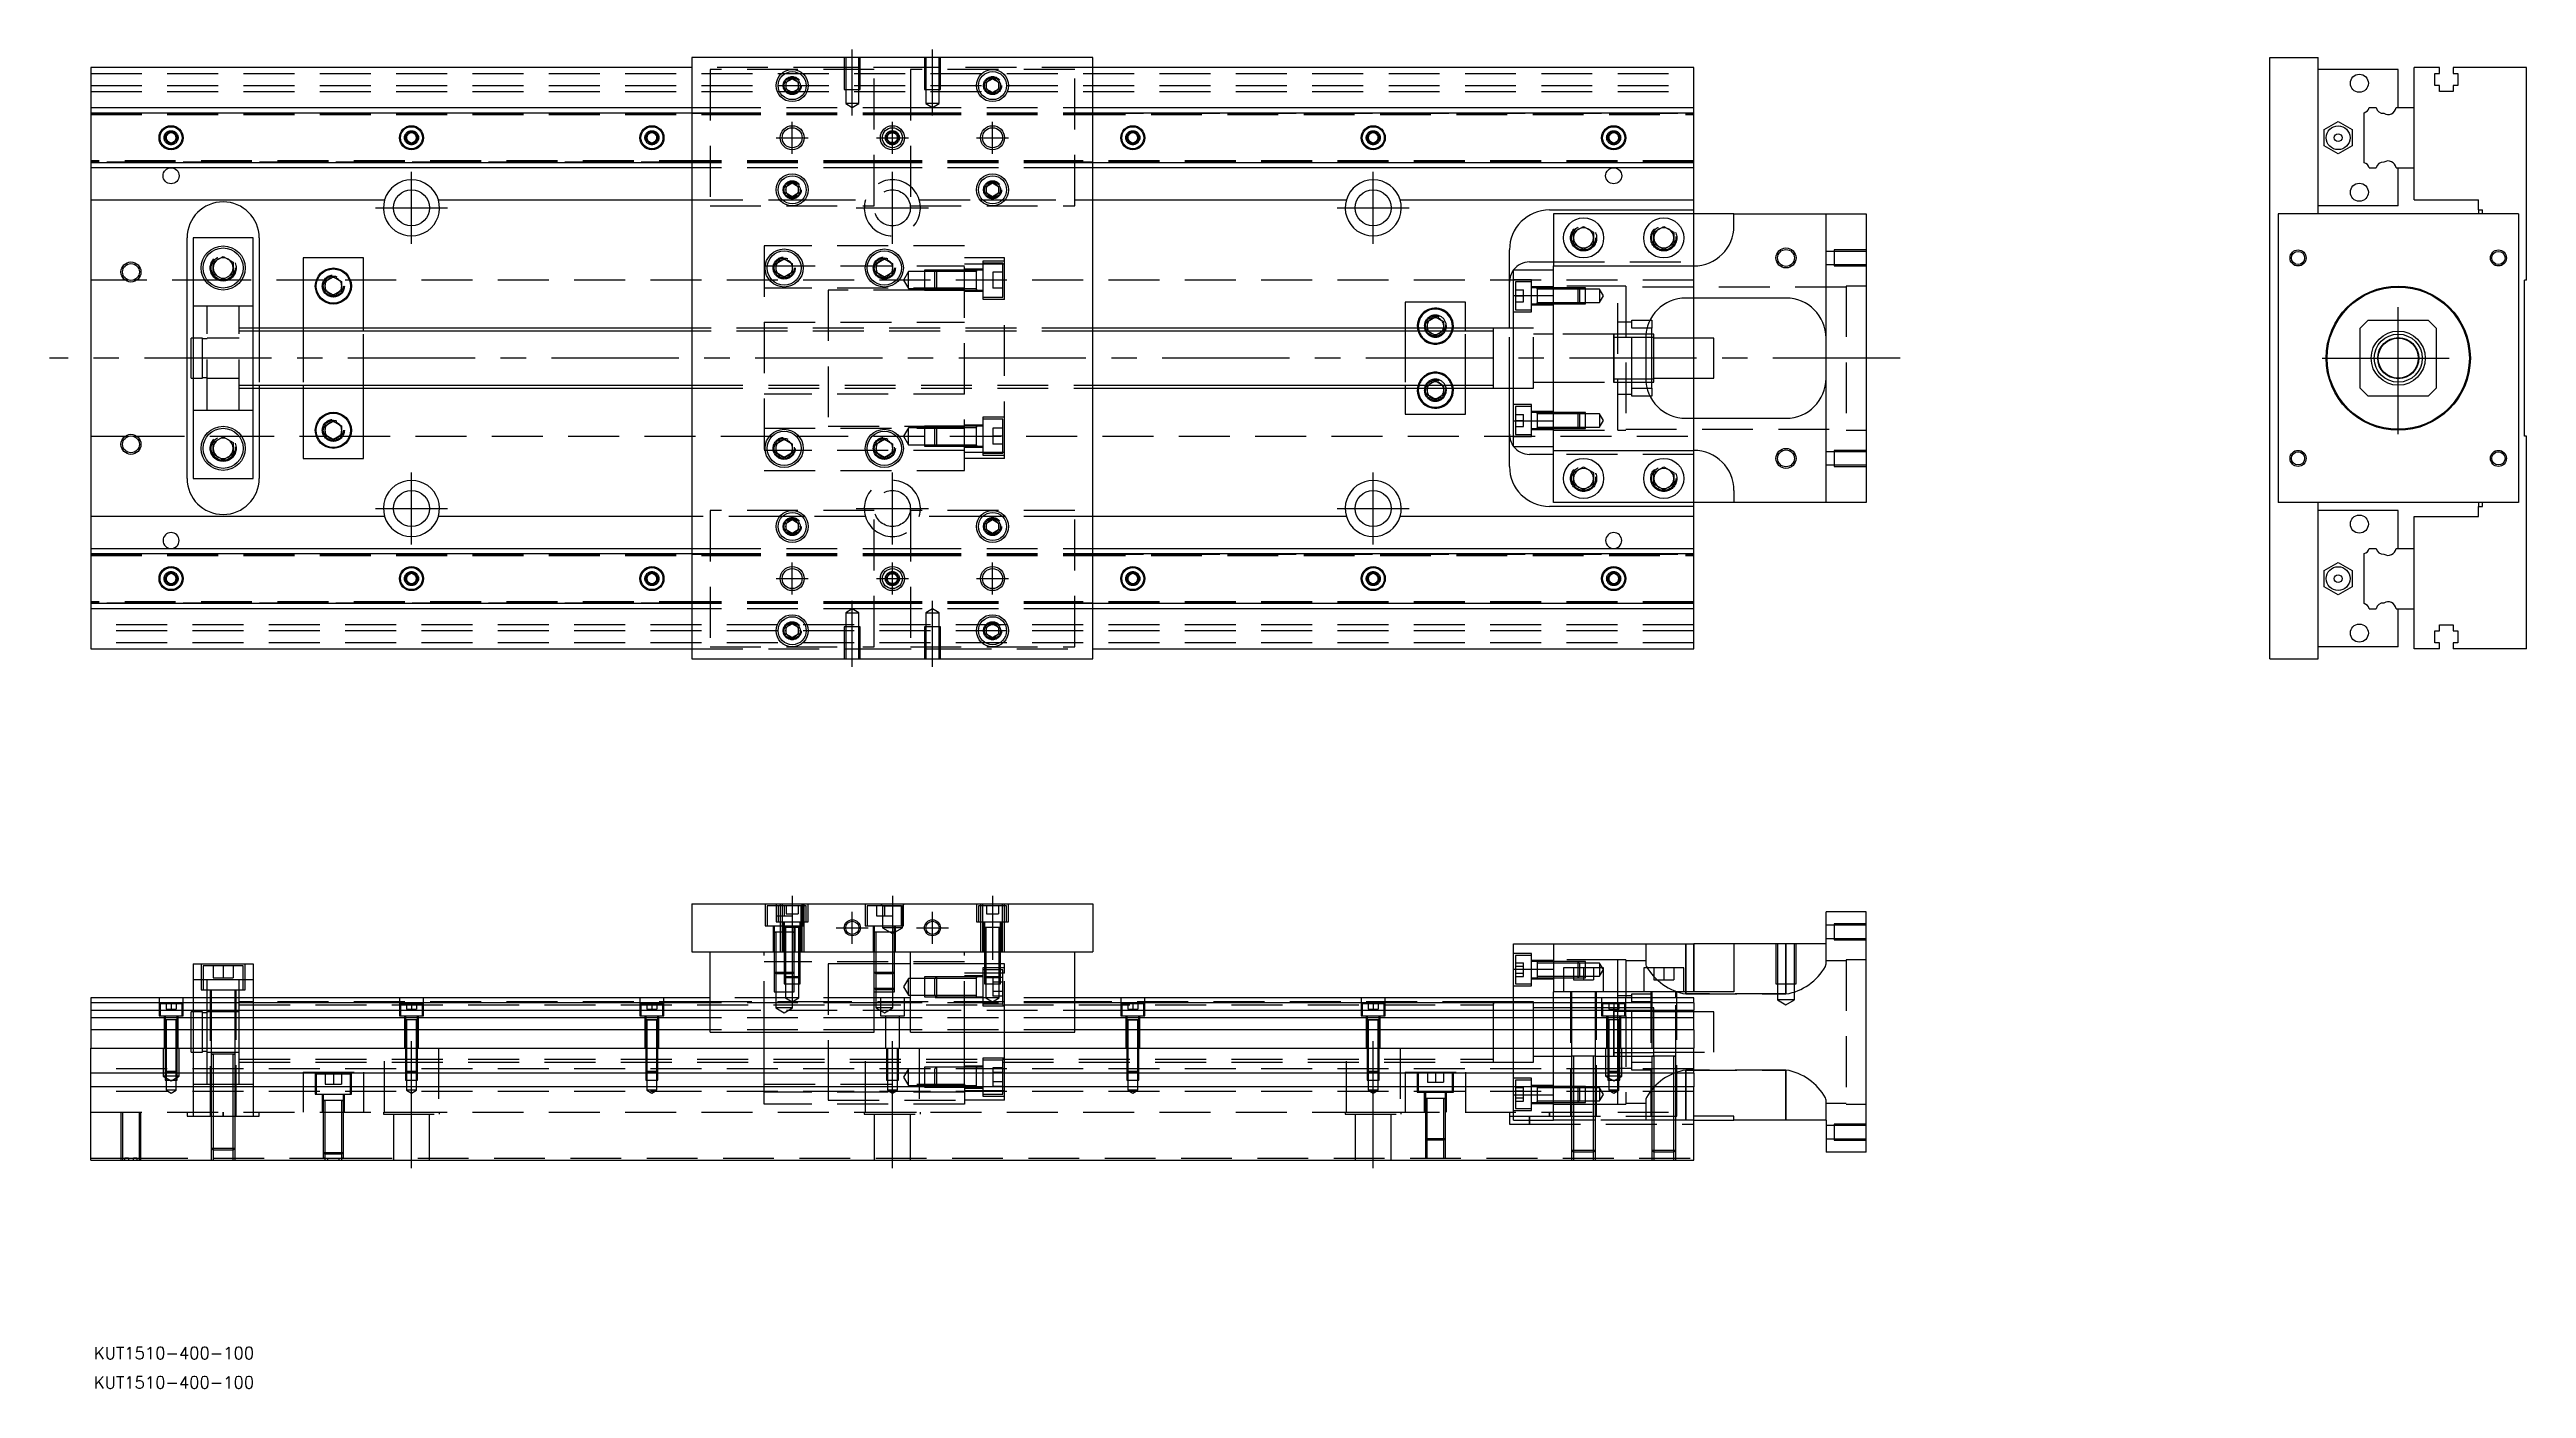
# Model space of a CAD drawing. Extents: x -10 to 608, y -257 to 77.
import ezdxf

# ---------------------------------------------------------------- set-up
doc = ezdxf.new("R2010")
doc.units = 0
doc.linetypes.add('CENTER', pattern=[50.8, 31.75, -6.35, 6.35, -6.35])
doc.linetypes.add('DASHED', pattern=[19.05, 12.7, -6.35])
doc.layers.get('0').update_dxf_attribs({"linetype": 'CONTINUOUS'})
doc.layers.add('CENTER', color=1, linetype='CENTER')
doc.styles.get("Standard").update_dxf_attribs({"font": 'txt.shx', "height": 3, "bigfont": 'bigfont.shx'})

# ---------------------------------------------------------------- blocks, each defined once
blk = doc.blocks.new('*U2')
at = {"color": 7, "linetype": 'CONTINUOUS'}
blk.add_text('KUT1510-400-100', height=3, dxfattribs=at).set_placement((0.74, -257.05))
blk = doc.blocks.new('*U3')
at = {"color": 7, "linetype": 'CONTINUOUS'}
blk.add_text('KUT1510-400-100', height=3, dxfattribs=at).set_placement((0.74, -249.71))

msp = doc.modelspace()

# ---------------------------------------------------------------- linework, layer by layer
at = {"color": 7, "linetype": 'CONTINUOUS'}
for p, q in [((150, 75), (150, -75)), ((250, 75), (150, 75)), ((250, -75), (250, 75)), ((543.78, -75), (543.78, 75)), ((543.78, 75), (555.78, 75)), ((555.78, 36), (555.78, 75)), ((0, 72.5), (0, 62.5)), ((150, 72.5), (0, 72.5)), ((173.5, 68.866026), (175, 69.73205)), ((173.5, 67.133974), (173.5, 68.866026)), ((175, 69.73205), (176.5, 68.866026)), ((176.5, 68.866026), (176.5, 67.133974)), ((223.5, 68.866026), (225, 69.73205)), ((223.5, 67.133974), (223.5, 68.866026)), ((225, 69.73205), (226.5, 68.866026)), ((226.5, 68.866026), (226.5, 67.133974)), ((400, 72.5), (250, 72.5)), ((400, 62.5), (400, 72.5)), ((575.78, 72), (555.78, 72)), ((575.78, 62.5), (575.78, 72)), ((575.78, 62.5), (575.78, 72)), ((586.08, 72.5), (579.78, 72.5)), ((579.78, 62.5), (579.78, 72.5)), ((584.93, 71), (586.08, 71)), ((584.93, 68), (584.93, 71)), ((586.08, 68), (584.93, 68)), ((586.08, 71), (586.08, 72.5)), ((586.08, 66.5), (586.08, 68)), ((589.48, 72.5), (589.48, 71)), ((607.78, 72.5), (589.48, 72.5)), ((589.48, 71), (590.63, 71)), ((589.48, 68), (589.48, 66.5)), ((590.63, 68), (589.48, 68)), ((590.63, 71), (590.63, 68)), ((607.78, 19.5), (607.78, 72.5)), ((0, 62.5), (150, 62.5)), ((0, 62.5), (0, 61.247728)), ((175, 66.26795), (173.5, 67.133974)), ((176.5, 67.133974), (175, 66.26795)), ((225, 66.26795), (223.5, 67.133974)), ((226.5, 67.133974), (225, 66.26795)), ((250, 62.5), (400, 62.5)), ((400, 61.247728), (400, 62.5)), ((568.532272, 62.5), (570.30668, 62.5)), ((575.257372, 62.5), (579.78, 62.5)), ((579.78, 47.5), (579.78, 62.5)), ((579.78, 47.5), (579.78, 62.5)), ((589.48, 66.5), (586.08, 66.5)), ((0, 61.247728), (150, 61.247728)), ((0, 61.247728), (0, 48.752272)), ((18.75, 55.721688), (20, 56.443376)), ((18.75, 54.278312), (18.75, 55.721688)), ((20, 56.443376), (21.25, 55.721688)), ((21.25, 55.721688), (21.25, 54.278312)), ((78.75, 55.721688), (80, 56.443376)), ((78.75, 54.278312), (78.75, 55.721688)), ((80, 56.443376), (81.25, 55.721688)), ((81.25, 55.721688), (81.25, 54.278312)), ((138.75, 55.721688), (140, 56.443376)), ((138.75, 54.278312), (138.75, 55.721688)), ((140, 56.443376), (141.25, 55.721688)), ((141.25, 55.721688), (141.25, 54.278312)), ((250, 61.247728), (400, 61.247728)), ((258.75, 55.721688), (260, 56.443376)), ((258.75, 54.278312), (258.75, 55.721688)), ((260, 56.443376), (261.25, 55.721688)), ((261.25, 55.721688), (261.25, 54.278312)), ((318.75, 55.721688), (320, 56.443376)), ((318.75, 54.278312), (318.75, 55.721688)), ((320, 56.443376), (321.25, 55.721688)), ((321.25, 55.721688), (321.25, 54.278312)), ((378.75, 55.721688), (380, 56.443376)), ((378.75, 54.278312), (378.75, 55.721688)), ((380, 56.443376), (381.25, 55.721688)), ((381.25, 55.721688), (381.25, 54.278312)), ((400, 48.752272), (400, 61.247728)), ((557.279999, 57.020726), (560.78, 59.041452)), ((557.28, 52.979274), (557.279999, 57.020726)), ((560.78, 59.041452), (564.279999, 57.020726)), ((564.279999, 57.020726), (564.279999, 52.979274)), ((567.28, 48.752272), (567.28, 61.247728)), ((20, 53.556624), (18.75, 54.278312)), ((21.25, 54.278312), (20, 53.556624)), ((80, 53.556624), (78.75, 54.278312)), ((81.25, 54.278312), (80, 53.556624)), ((140, 53.556624), (138.75, 54.278312)), ((141.25, 54.278312), (140, 53.556624)), ((260, 53.556624), (258.75, 54.278312)), ((261.25, 54.278312), (260, 53.556624)), ((320, 53.556624), (318.75, 54.278312)), ((321.25, 54.278312), (320, 53.556624)), ((380, 53.556624), (378.75, 54.278312)), ((381.25, 54.278312), (380, 53.556624)), ((560.78, 50.958548), (557.28, 52.979274)), ((564.279999, 52.979274), (560.78, 50.958548)), ((150, 48.752272), (0, 48.752272)), ((0, 48.752272), (0, 47.5)), ((150, 47.5), (0, 47.5)), ((0, 47.5), (0, 39.5)), ((173.5, 42.866026), (175, 43.73205)), ((175, 43.73205), (176.5, 42.866026)), ((223.5, 42.866026), (225, 43.73205)), ((225, 43.73205), (226.5, 42.866026)), ((400, 48.752272), (250, 48.752272)), ((400, 47.5), (250, 47.5)), ((400, 47.5), (400, 48.752272)), ((400, 39.5), (400, 47.5)), ((568.532272, 47.5), (570.30668, 47.5)), ((575.257372, 47.5), (579.78, 47.5)), ((575.78, 38), (575.78, 47.5)), ((575.78, 38), (575.78, 47.5)), ((579.78, 39.5), (579.78, 47.5)), ((0, 39.5), (73.291796, 39.5)), ((0, 39.5), (0, -39.5)), ((86.708204, 39.5), (150, 39.5)), ((173.5, 41.133974), (173.5, 42.866026)), ((175, 40.26795), (173.5, 41.133974)), ((176.5, 41.133974), (175, 40.26795)), ((176.5, 42.866026), (176.5, 41.133974)), ((223.5, 41.133974), (223.5, 42.866026)), ((225, 40.26795), (223.5, 41.133974)), ((226.5, 41.133974), (225, 40.26795)), ((226.5, 42.866026), (226.5, 41.133974)), ((250, 39.5), (313.291796, 39.5)), ((326.708204, 39.5), (400, 39.5)), ((400, 37), (400, 39.5)), ((575.78, 38), (555.78, 38)), ((579.78, 39.5), (595.78, 39.5)), ((595.78, 37), (595.78, 39.5)), ((364, 37), (400, 37)), ((365, 36), (365, 23)), ((410, 36), (365, 36)), ((370, 31.443376), (372.5, 32.886752)), ((370, 28.556624), (370, 31.443376)), ((372.5, 32.886752), (375, 31.443376)), ((375, 31.443376), (375, 28.556624)), ((390, 31.443376), (392.5, 32.886752)), ((390, 28.556624), (390, 31.443376)), ((392.5, 32.886752), (395, 31.443376)), ((395, 31.443376), (395, 28.556624)), ((400, 36), (400, 37)), ((410, 33), (410, 36)), ((410, 36), (433, 36)), ((433, -36), (433, 36)), ((433, 36), (443, 36)), ((443, 36), (443, -36)), ((545.78, 36), (545.78, -36)), ((605.78, 36), (545.78, 36)), ((595.78, 37), (596.78, 37)), ((595.78, 37), (595.78, 36)), ((596.78, 36), (596.78, 37)), ((605.78, 36), (605.78, -36)), ((24, -30), (24, 30)), ((40.5, 30), (25.5, 30)), ((25.5, 30), (25.5, -30)), ((30.5, 23.943376), (33, 25.386752)), ((33, 25.386752), (35.5, 23.943376)), ((40.5, -30), (40.5, 30)), ((42, 30), (42, 7.5)), ((68, 25), (53, 25)), ((53, 25), (53, 7.5)), ((68, 7.5), (68, 25)), ((171, 23.6547), (173, 24.809402)), ((173, 24.809402), (175, 23.6547)), ((196, 23.6547), (198, 24.809402)), ((198, 24.809402), (200, 23.6547)), ((354, 7.5), (354, 27)), ((372.5, 27.113248), (370, 28.556624)), ((375, 28.556624), (372.5, 27.113248)), ((392.5, 27.113248), (390, 28.556624)), ((395, 28.556624), (392.5, 27.113248)), ((30.5, 21.056624), (30.5, 23.943376)), ((33, 19.613248), (30.5, 21.056624)), ((35.5, 21.056624), (33, 19.613248)), ((35.5, 23.943376), (35.5, 21.056624)), ((58.5, 19.1547), (60.5, 20.309402)), ((58.5, 16.8453), (58.5, 19.1547)), ((60.5, 20.309402), (62.5, 19.1547)), ((62.5, 19.1547), (62.5, 16.8453)), ((171, 21.3453), (171, 23.6547)), ((173, 20.190598), (171, 21.3453)), ((175, 21.3453), (173, 20.190598)), ((175, 23.6547), (175, 21.3453)), ((196, 21.3453), (196, 23.6547)), ((198, 20.190598), (196, 21.3453)), ((200, 21.3453), (198, 20.190598)), ((200, 23.6547), (200, 21.3453)), ((218, 21.585572), (210.6, 21.585572)), ((355, 22), (365, 22)), ((355, 15.652476), (355, 22)), ((359, 24), (365, 24)), ((365, 15.652476), (365, 23)), ((365, 23), (400, 23)), ((607.78, 19.5), (607.28, 19.5)), ((607.28, -19.5), (607.28, 19.5)), ((60.5, 15.690598), (58.5, 16.8453)), ((62.5, 16.8453), (60.5, 15.690598)), ((210.6, 17.385572), (218, 17.385572)), ((343, 14), (328, 14)), ((328, 14), (328, 7.5)), ((343, 7.5), (343, 14)), ((355, 15.652476), (365, 15.652476)), ((355, -15.652476), (355, 15.652476)), ((365, -15.652476), (365, 15.652476)), ((365, -15.652476), (365, 15.652476)), ((423, 15), (398, 15)), ((400, 5), (400, 15)), ((150, 7.5), (40.5, 7.5)), ((350, 7.5), (250, 7.5)), ((333.5, 9.1547), (335.5, 10.309402)), ((333.5, 7.5), (333.5, 9.1547)), ((335.5, 10.309402), (337.5, 9.1547)), ((337.5, 9.1547), (337.5, 7.5)), ((350, 7.5), (349.995, 7.5)), ((350, -7.500006), (350, 7.500006)), ((355, 7.5), (350, 7.5)), ((350.005, 7.5), (350, 7.5)), ((350, -6.951128), (350, 6.951128)), ((389.5, 7.5), (388.317542, 7.5)), ((389.069714, 9.5), (389.5, 9.5)), ((389.5, 9.5), (389.5, 7.5)), ((389.5, -7.5), (389.5, 7.5)), ((568.28, 9.5), (566.28, 7.5)), ((566.28, -7.5), (566.28, 7.5)), ((568.28, 9.5), (583.28, 9.5)), ((585.28, 7.5), (583.28, 9.5)), ((585.28, 7.5), (585.28, -7.5)), ((25, -5), (25, 5)), ((25.5, 5), (25, 5)), ((388, 5), (388, -5)), ((389.5, 5.125), (388.000782, 5.125)), ((390, 6), (389.5, 6)), ((390, 5.125), (389.5, 5.125)), ((390, -6), (390, 6)), ((405, 5), (390, 5)), ((405, -5), (405, 5)), ((25, -5), (25.5, -5)), ((388.000782, -5.125), (389.5, -5.125)), ((389.5, -5.125), (390, -5.125)), ((389.5, -6), (390, -6)), ((390, -5), (405, -5)), ((400, -15), (400, -5)), ((40.5, -7.5), (150, -7.5)), ((42, -7.5), (42, -30)), ((53, -7.5), (53, -25)), ((68, -25), (68, -7.5)), ((250, -7.5), (350, -7.5)), ((328, -7.5), (328, -14)), ((333.5, -9.1547), (333.5, -7.5)), ((335.5, -10.309402), (333.5, -9.1547)), ((337.5, -9.1547), (335.5, -10.309402)), ((337.5, -7.5), (337.5, -9.1547)), ((343, -14), (343, -7.5)), ((349.995, -7.5), (350, -7.5)), ((350, -7.5), (355, -7.5)), ((350, -7.5), (350.005, -7.5)), ((354, -27), (354, -7.5)), ((388.317542, -7.5), (389.5, -7.5)), ((389.5, -9.5), (389.069714, -9.5)), ((389.5, -7.5), (389.5, -9.5)), ((566.28, -7.5), (568.28, -9.5)), ((583.28, -9.5), (568.28, -9.5)), ((583.28, -9.5), (585.28, -7.5)), ((58.5, -16.8453), (60.5, -15.690598)), ((58.5, -19.1547), (58.5, -16.8453)), ((60.5, -15.690598), (62.5, -16.8453)), ((62.5, -16.8453), (62.5, -19.1547)), ((218, -17.385572), (210.6, -17.385572)), ((328, -14), (343, -14)), ((355, -15.652476), (365, -15.652476)), ((355, -22), (355, -15.652476)), ((365, -23), (365, -15.652476)), ((398, -15), (423, -15)), ((30.5, -21.056624), (33, -19.613248)), ((30.5, -23.943376), (30.5, -21.056624)), ((33, -25.386752), (30.5, -23.943376)), ((33, -19.613248), (35.5, -21.056624)), ((35.5, -23.943376), (33, -25.386752)), ((35.5, -21.056624), (35.5, -23.943376)), ((60.5, -20.309402), (58.5, -19.1547)), ((62.5, -19.1547), (60.5, -20.309402)), ((171, -21.3453), (173, -20.190598)), ((171, -23.6547), (171, -21.3453)), ((173, -24.809402), (171, -23.6547)), ((173, -20.190598), (175, -21.3453)), ((175, -23.6547), (173, -24.809402)), ((175, -21.3453), (175, -23.6547)), ((196, -21.3453), (198, -20.190598)), ((196, -23.6547), (196, -21.3453)), ((198, -24.809402), (196, -23.6547)), ((198, -20.190598), (200, -21.3453)), ((200, -23.6547), (198, -24.809402)), ((200, -21.3453), (200, -23.6547)), ((210.6, -21.585572), (218, -21.585572)), ((355, -22), (365, -22)), ((365, -24), (359, -24)), ((365, -23), (400, -23)), ((365, -36), (365, -23)), ((607.78, -19.5), (607.28, -19.5)), ((607.78, -72.5), (607.78, -19.5)), ((25.5, -30), (40.5, -30)), ((53, -25), (68, -25)), ((370, -28.556624), (372.5, -27.113248)), ((370, -31.443376), (370, -28.556624)), ((372.5, -27.113248), (375, -28.556624)), ((375, -28.556624), (375, -31.443376)), ((390, -28.556624), (392.5, -27.113248)), ((390, -31.443376), (390, -28.556624)), ((392.5, -27.113248), (395, -28.556624)), ((395, -28.556624), (395, -31.443376)), ((598.78, -25), (599.13, -25)), ((602.43, -25), (602.78, -25)), ((400, -37), (364, -37)), ((410, -36), (365, -36)), ((372.5, -32.886752), (370, -31.443376)), ((375, -31.443376), (372.5, -32.886752)), ((392.5, -32.886752), (390, -31.443376)), ((395, -31.443376), (392.5, -32.886752)), ((400, -37), (400, -36)), ((400, -39.5), (400, -37)), ((410, -33), (410, -36)), ((433, -36), (410, -36)), ((443, -36), (433, -36)), ((605.78, -36), (545.78, -36)), ((555.78, -75), (555.78, -36)), ((595.78, -36), (595.78, -37)), ((595.78, -37), (596.78, -37)), ((595.78, -39.5), (595.78, -37)), ((596.78, -37), (596.78, -36)), ((0, -39.5), (0, -47.5)), ((73.291796, -39.5), (0, -39.5)), ((150, -39.5), (86.708204, -39.5)), ((173.5, -41.133974), (175, -40.26795)), ((173.5, -42.866026), (173.5, -41.133974)), ((175, -43.73205), (173.5, -42.866026)), ((175, -40.26795), (176.5, -41.133974)), ((176.5, -42.866026), (175, -43.73205)), ((176.5, -41.133974), (176.5, -42.866026)), ((223.5, -41.133974), (225, -40.26795)), ((223.5, -42.866026), (223.5, -41.133974)), ((225, -43.73205), (223.5, -42.866026)), ((225, -40.26795), (226.5, -41.133974)), ((226.5, -42.866026), (225, -43.73205)), ((226.5, -41.133974), (226.5, -42.866026)), ((313.291796, -39.5), (250, -39.5)), ((400, -39.5), (326.708204, -39.5)), ((400, -47.5), (400, -39.5)), ((575.78, -38), (555.78, -38)), ((575.78, -47.5), (575.78, -38)), ((579.78, -39.5), (595.78, -39.5)), ((579.78, -47.5), (579.78, -39.5)), ((0, -47.5), (150, -47.5)), ((0, -47.5), (0, -48.752272)), ((0, -48.752272), (0, -61.247728)), ((0, -48.752272), (150, -48.752272)), ((250, -47.5), (400, -47.5)), ((250, -48.752272), (400, -48.752272)), ((400, -48.752272), (400, -47.5)), ((400, -61.247728), (400, -48.752272)), ((567.28, -61.247728), (567.28, -48.752272)), ((568.532272, -47.5), (570.30668, -47.5)), ((575.257372, -47.5), (579.78, -47.5)), ((579.78, -62.5), (579.78, -47.5)), ((579.78, -62.5), (579.78, -47.5)), ((18.75, -54.278312), (20, -53.556624)), ((18.75, -55.721688), (18.75, -54.278312)), ((20, -53.556624), (21.25, -54.278312)), ((21.25, -54.278312), (21.25, -55.721688)), ((78.75, -54.278312), (80, -53.556624)), ((78.75, -55.721688), (78.75, -54.278312)), ((80, -53.556624), (81.25, -54.278312)), ((81.25, -54.278312), (81.25, -55.721688)), ((138.75, -54.278312), (140, -53.556624)), ((138.75, -55.721688), (138.75, -54.278312)), ((140, -53.556624), (141.25, -54.278312)), ((141.25, -54.278312), (141.25, -55.721688)), ((258.75, -54.278312), (260, -53.556624)), ((258.75, -55.721688), (258.75, -54.278312)), ((260, -53.556624), (261.25, -54.278312)), ((261.25, -54.278312), (261.25, -55.721688)), ((318.75, -54.278312), (320, -53.556624)), ((318.75, -55.721688), (318.75, -54.278312)), ((320, -53.556624), (321.25, -54.278312)), ((321.25, -54.278312), (321.25, -55.721688)), ((378.75, -54.278312), (380, -53.556624)), ((378.75, -55.721688), (378.75, -54.278312)), ((380, -53.556624), (381.25, -54.278312)), ((381.25, -54.278312), (381.25, -55.721688)), ((557.279999, -52.979274), (560.78, -50.958548)), ((557.28, -57.020726), (557.279999, -52.979274)), ((560.78, -50.958548), (564.279999, -52.979274)), ((564.279999, -52.979274), (564.279999, -57.020726)), ((150, -61.247728), (0, -61.247728)), ((0, -61.247728), (0, -62.5)), ((20, -56.443376), (18.75, -55.721688)), ((21.25, -55.721688), (20, -56.443376)), ((80, -56.443376), (78.75, -55.721688)), ((81.25, -55.721688), (80, -56.443376)), ((140, -56.443376), (138.75, -55.721688)), ((141.25, -55.721688), (140, -56.443376)), ((400, -61.247728), (250, -61.247728)), ((260, -56.443376), (258.75, -55.721688)), ((261.25, -55.721688), (260, -56.443376)), ((320, -56.443376), (318.75, -55.721688)), ((321.25, -55.721688), (320, -56.443376)), ((380, -56.443376), (378.75, -55.721688)), ((381.25, -55.721688), (380, -56.443376)), ((400, -62.5), (400, -61.247728)), ((560.78, -59.041452), (557.28, -57.020726)), ((564.279999, -57.020726), (560.78, -59.041452)), ((150, -62.5), (0, -62.5)), ((0, -62.5), (0, -72.5)), ((173.5, -67.133974), (175, -66.26795)), ((173.5, -68.866026), (173.5, -67.133974)), ((175, -66.26795), (176.5, -67.133974)), ((176.5, -67.133974), (176.5, -68.866026)), ((223.5, -67.133974), (225, -66.26795)), ((223.5, -68.866026), (223.5, -67.133974)), ((225, -66.26795), (226.5, -67.133974)), ((226.5, -67.133974), (226.5, -68.866026)), ((400, -62.5), (250, -62.5)), ((400, -72.5), (400, -62.5)), ((568.532272, -62.5), (570.30668, -62.5)), ((575.257372, -62.5), (579.78, -62.5)), ((575.78, -72), (575.78, -62.5)), ((579.78, -72.5), (579.78, -62.5)), ((586.08, -66.5), (589.48, -66.5)), ((586.08, -68), (586.08, -66.5)), ((589.48, -66.5), (589.48, -68)), ((0, -72.5), (150, -72.5)), ((175, -69.73205), (173.5, -68.866026)), ((176.5, -68.866026), (175, -69.73205)), ((225, -69.73205), (223.5, -68.866026)), ((226.5, -68.866026), (225, -69.73205)), ((250, -72.5), (400, -72.5)), ((575.78, -72), (555.78, -72)), ((586.08, -72.5), (579.78, -72.5)), ((584.93, -68), (586.08, -68)), ((584.93, -71), (584.93, -68)), ((586.08, -71), (584.93, -71)), ((586.08, -72.5), (586.08, -71)), ((589.48, -68), (590.63, -68)), ((590.63, -71), (589.48, -71)), ((589.48, -71), (589.48, -72.5)), ((607.78, -72.5), (589.48, -72.5)), ((590.63, -68), (590.63, -71)), ((150, -75), (250, -75)), ((543.78, -75), (555.78, -75)), ((150, -136.12), (150, -148.12)), ((150, -136.12), (250, -136.12)), ((250, -136.12), (250, -148.12)), ((433, -146.12), (433, -138.12)), ((443, -138.12), (433, -138.12)), ((443, -198.12), (443, -138.12)), ((150, -148.12), (250, -148.12)), ((154.5, -168.12), (154.5, -148.12)), ((195.5, -168.12), (195.5, -148.12)), ((204.5, -168.12), (204.5, -148.12)), ((245.5, -168.12), (245.5, -148.12)), ((355, -152.467524), (355, -146.12)), ((355, -146.12), (365, -146.12)), ((365, -146.12), (365, -158.12)), ((365, -146.12), (400, -146.12)), ((400, -158.12), (400, -146.12)), ((410, -146.12), (400, -146.12)), ((410, -146.12), (410, -158.12)), ((433, -146.12), (410, -146.12)), ((25.5, -151.12), (25.5, -159.62)), ((25.5, -151.12), (40.5, -151.12)), ((40.5, -151.12), (40.5, -159.62)), ((355, -152.467524), (365, -152.467524)), ((355, -159.62), (355, -152.467524)), ((377.5, -152.12), (367.5, -152.12)), ((367.5, -152.12), (367.5, -158.12)), ((377.5, -158.12), (377.5, -152.12)), ((397.5, -152.12), (387.5, -152.12)), ((387.5, -152.12), (387.5, -158.12)), ((397.5, -158.12), (397.5, -152.12)), ((154.5, -159.62), (0, -159.62)), ((0, -159.62), (0, -160.872272)), ((204.5, -159.62), (195.5, -159.62)), ((400, -159.62), (245.5, -159.62)), ((350, -168.12), (350, -160.619994)), ((350, -175.620006), (350, -160.619994)), ((365, -159.62), (365, -158.12)), ((410, -158.12), (365, -158.12)), ((400, -160.872272), (400, -159.62)), ((0, -160.872272), (0, -162.64668)), ((154.5, -160.872272), (0, -160.872272)), ((0, -162.64668), (154.5, -162.64668)), ((0, -162.64668), (0, -164.543076)), ((154.5, -164.543076), (0, -164.543076)), ((0, -164.543076), (0, -167.597372)), ((79.998804, -165.12), (78.499994, -165.12)), ((81.500006, -165.12), (78.499994, -165.12)), ((204.5, -160.872272), (195.5, -160.872272)), ((195.5, -162.64668), (204.5, -162.64668)), ((204.5, -164.543076), (195.5, -164.543076)), ((400, -160.872272), (245.5, -160.872272)), ((245.5, -162.64668), (400, -162.64668)), ((400, -164.543076), (245.5, -164.543076)), ((350, -172.12), (350, -161.37)), ((380, -165.12), (378.499994, -165.12)), ((381.500006, -165.12), (378.499994, -165.12)), ((380, -168.12), (380, -162.119994)), ((380, -174.120006), (380, -162.119994)), ((380, -162.995), (380, -164.12)), ((381, -162.995), (380, -162.995)), ((382.75, -162.995), (381, -162.995)), ((384.5, -162.995), (382.75, -162.995)), ((389.5, -162.995), (384.5, -162.995)), ((390, -162.995), (389.5, -162.995)), ((400, -160.872272), (400, -162.64668)), ((400, -164.543076), (400, -162.64668)), ((400, -167.597372), (400, -164.543076)), ((0, -167.597372), (0, -172.12)), ((154.5, -167.597372), (0, -167.597372)), ((0, -178.42), (0, -172.12)), ((0, -172.12), (400, -172.12)), ((154.5, -168.12), (195.5, -168.12)), ((204.5, -167.597372), (195.5, -167.597372)), ((204.5, -168.12), (245.5, -168.12)), ((400, -167.597372), (245.5, -167.597372)), ((350, -174.87), (350, -172.12)), ((400, -167.597372), (400, -172.12)), ((400, -178.42), (400, -172.12)), ((400, -178.42), (0, -178.42)), ((0, -181.82), (0, -178.42)), ((350, -175.620006), (350, -174.87)), ((380, -173.245), (390, -173.245)), ((400, -178.42), (400, -181.82)), ((0, -200.12), (0, -181.82)), ((400, -181.82), (0, -181.82)), ((400, -200.12), (400, -181.82)), ((410, -189.12), (400, -189.12)), ((400, -190.12), (410, -190.12)), ((410, -190.12), (410, -189.12)), ((433, -190.12), (410, -190.12)), ((433, -190.12), (433, -198.12)), ((0, -200.12), (400, -200.12)), ((443, -198.12), (433, -198.12))]:
    msp.add_line(p, q, dxfattribs=at)
at = {"color": 3, "linetype": 'DASHED'}
for p, q in [((188.000006, 75), (188.000006, 67)), ((188.35, 75), (188.35, 67)), ((191.65, 67), (191.65, 75)), ((191.999994, 67), (191.999994, 75)), ((208.000006, 75), (208.000006, 67)), ((208.35, 75), (208.35, 67)), ((211.65, 67), (211.65, 75)), ((211.999994, 67), (211.999994, 75)), ((0, 71), (400, 71)), ((0, 68), (400, 68)), ((188.000006, 72.5), (150, 72.5)), ((195.5, 72), (154.5, 72)), ((154.5, 72), (154.5, 38)), ((176.973226, 68.326156), (177, 68)), ((191.999994, 72.5), (188.000006, 72.5)), ((208.000006, 72.5), (191.999994, 72.5)), ((195.5, 38), (195.5, 72)), ((245.5, 72), (204.5, 72)), ((204.5, 72), (204.5, 38)), ((211.999994, 72.5), (208.000006, 72.5)), ((250, 72.5), (211.999994, 72.5)), ((223, 68), (223.023172, 68.30356)), ((245.5, 38), (245.5, 72)), ((0, 66.5), (400, 66.5)), ((150, 62.5), (154.5, 62.5)), ((154.5, 62.5), (195.5, 62.5)), ((188.000006, 67), (191.999994, 67)), ((188.35, 67), (188.35, 63.5)), ((191.65, 63.5), (188.35, 63.5)), ((188.35, 63.5), (190, 62.547372)), ((190, 62.547372), (191.65, 63.5)), ((191.65, 63.5), (191.65, 67)), ((195.5, 62.5), (204.5, 62.5)), ((204.5, 62.5), (245.5, 62.5)), ((208.000006, 67), (211.999994, 67)), ((208.35, 67), (208.35, 63.5)), ((211.65, 63.5), (208.35, 63.5)), ((208.35, 63.5), (210, 62.547372)), ((210, 62.547372), (211.65, 63.5)), ((211.65, 63.5), (211.65, 67)), ((245.5, 62.5), (250, 62.5)), ((0, 61.1147), (150, 61.1147)), ((0, 61.1), (154.5, 61.1)), ((0, 60.8), (154.5, 60.8)), ((150, 61.247728), (154.5, 61.247728)), ((150, 61.1147), (154.5, 61.1147)), ((154.5, 61.247728), (195.5, 61.247728)), ((154.5, 61.1147), (195.5, 61.1147)), ((154.5, 61.1), (195.5, 61.1)), ((154.5, 60.8), (195.5, 60.8)), ((195.5, 61.247728), (204.5, 61.247728)), ((195.5, 61.1147), (204.5, 61.1147)), ((195.5, 61.1), (204.5, 61.1)), ((195.5, 60.8), (204.5, 60.8)), ((204.5, 61.247728), (245.5, 61.247728)), ((204.5, 61.1147), (245.5, 61.1147)), ((204.5, 61.1), (245.5, 61.1)), ((204.5, 60.8), (245.5, 60.8)), ((245.5, 61.247728), (250, 61.247728)), ((245.5, 61.1147), (250, 61.1147)), ((245.5, 61.1), (400, 61.1)), ((245.5, 60.8), (400, 60.8)), ((250, 61.1147), (400, 61.1147)), ((21.477374, 55.25955), (21.5, 55)), ((81.477374, 55.25955), (81.5, 55)), ((138.5, 55), (138.52041, 55.24661)), ((258.5, 55), (258.52041, 55.24661)), ((318.5, 55), (318.52041, 55.24661)), ((381.477374, 55.25955), (381.5, 55)), ((154.5, 49.2), (0, 49.2)), ((154.5, 48.9), (0, 48.9)), ((150, 48.8853), (0, 48.8853)), ((154.5, 48.8853), (150, 48.8853)), ((154.5, 48.752272), (150, 48.752272)), ((154.5, 47.5), (150, 47.5)), ((195.5, 49.2), (154.5, 49.2)), ((195.5, 48.9), (154.5, 48.9)), ((195.5, 48.8853), (154.5, 48.8853)), ((195.5, 48.752272), (154.5, 48.752272)), ((195.5, 47.5), (154.5, 47.5)), ((204.5, 49.2), (195.5, 49.2)), ((204.5, 48.9), (195.5, 48.9)), ((204.5, 48.8853), (195.5, 48.8853)), ((204.5, 48.752272), (195.5, 48.752272)), ((204.5, 47.5), (195.5, 47.5)), ((245.5, 49.2), (204.5, 49.2)), ((245.5, 48.9), (204.5, 48.9)), ((245.5, 48.8853), (204.5, 48.8853)), ((245.5, 48.752272), (204.5, 48.752272)), ((245.5, 47.5), (204.5, 47.5)), ((400, 49.2), (245.5, 49.2)), ((400, 48.9), (245.5, 48.9)), ((250, 48.8853), (245.5, 48.8853)), ((250, 48.752272), (245.5, 48.752272)), ((250, 47.5), (245.5, 47.5)), ((400, 48.8853), (250, 48.8853)), ((150, 39.5), (171.877502, 39.5)), ((154.5, 38), (195.5, 38)), ((171.877502, 39.5), (172.55051, 39.5)), ((172.55051, 39.5), (177.44949, 39.5)), ((176.973226, 42.326156), (177, 42)), ((177.44949, 39.5), (178.122498, 39.5)), ((178.122498, 39.5), (193.291796, 39.5)), ((204.5, 38), (245.5, 38)), ((206.708204, 39.5), (221.877502, 39.5)), ((221.877502, 39.5), (222.55051, 39.5)), ((222.55051, 39.5), (227.44949, 39.5)), ((226.973226, 42.326156), (227, 42)), ((227.44949, 39.5), (228.122498, 39.5)), ((228.122498, 39.5), (245.5, 39.5)), ((245.5, 39.5), (250, 39.5)), ((400, 24), (400, 36)), ((168, 28), (168, -28)), ((218, 28), (168, 28)), ((218, -28), (218, 28)), ((228, 25), (218, 25)), ((228, 23.49468), (228, 25)), ((369.5, 30), (369.520026, 30.346056)), ((395.477798, 30.364306), (395.5, 30)), ((435, 26.65), (433, 26.65)), ((435, 26.999994), (435, 23.000006)), ((443, 26.999994), (435, 26.999994)), ((443, 26.65), (435, 26.65)), ((9.359688, 19.5), (0, 19.5)), ((33, 19.5), (10.640312, 19.5)), ((30, 22.5), (30.020026, 22.846056)), ((59.030306, 19.5), (33, 19.5)), ((400, 19.5), (61.969694, 19.5)), ((168, 23), (218, 23)), ((170.5, 22.5), (170.512884, 22.753488)), ((195.5, 22.5), (195.52689, 22.865682)), ((204, 21.585572), (202.787564, 19.485572)), ((202.787564, 19.485572), (204, 17.385572)), ((204, 17.385572), (204, 21.585572)), ((208, 21.585572), (204, 21.585572)), ((208, 21.985566), (208, 16.985576)), ((211, 21.985566), (208, 21.985566)), ((210.6, 21.585572), (208, 21.585572)), ((211, 21.985572), (210.6, 21.585572)), ((210.6, 17.385572), (210.6, 21.585572)), ((218, 21.585572), (210.6, 21.585572)), ((211, 21.985572), (211, 16.985572)), ((218, 21.985566), (211, 21.985566)), ((228, 23.49468), (218, 23.49468)), ((222.6, 22.235572), (218, 22.235572)), ((221.005, 21.985572), (218, 21.98557)), ((221, 21.585572), (218, 21.585572)), ((222.6, 21.985572), (220.995, 21.985572)), ((221, 16.985566), (221, 21.985576)), ((221, 21.585572), (221, 21.985576)), ((221, 21.728174), (221, 21.985572)), ((221, 21.985572), (221, 21.728122)), ((221, 17.24302), (221, 21.728174)), ((221, 17.385572), (221, 21.585572)), ((222.6, 24.235572), (222.6, 14.735572)), ((228, 24.235572), (222.6, 24.235572)), ((227.6, 23.735572), (222.6, 23.735572)), ((225.1, 21.485572), (225.1, 19.485572)), ((227.6, 21.485572), (225.1, 21.485572)), ((227.6, 19.485572), (225.1, 19.485572)), ((225.1, 19.485572), (225.1, 17.485572)), ((227.6, 15.235572), (227.6, 23.735572)), ((228, -23.49468), (228, 23.49468)), ((359.5, 19.55635), (355, 19.55635)), ((355.5, 19.05635), (355.5, 12.05635)), ((359.5, 19.05635), (355.5, 19.05635)), ((359.5, 11.55635), (359.5, 19.55635)), ((365, 24), (400, 24)), ((365, 15.652476), (365, 22)), ((400, 23), (400, 24)), ((400, 15), (400, 23)), ((433, 23.35), (435, 23.35)), ((435, 23.35), (443, 23.35)), ((435, 23.000006), (443, 23.000006)), ((29, 13), (25.5, 13)), ((29, -13), (29, 13)), ((37, 13), (29, 13)), ((37, -13), (37, 13)), ((40.5, 13), (37, 13)), ((58, 18), (58.034018, 18.411016)), ((218, 17.5), (168, 17.5)), ((184, 17), (184, -17)), ((208, 17), (184, 17)), ((204, 17.385572), (208, 17.385572)), ((208, 17.385572), (210.6, 17.385572)), ((218, 17), (208, 17)), ((208, 16.985576), (211, 16.985576)), ((210.6, 17.385572), (211, 16.985572)), ((210.6, 17.385572), (218, 17.385572)), ((211, 16.985576), (218, 16.985576)), ((218, 17.385572), (221, 17.385572)), ((218, 16.985574), (221.005, 16.985572)), ((218, 16.735572), (222.6, 16.735572)), ((220.995, 16.985572), (222.6, 16.985572)), ((221, 16.985566), (221, 17.385572)), ((221, 17.243038), (221, 16.985572)), ((221, 16.985572), (221, 17.24302)), ((222.6, 15.235572), (227.6, 15.235572)), ((222.6, 14.735572), (228, 14.735572)), ((227.6, 17.485572), (225.1, 17.485572)), ((355.5, 17.05635), (357.5, 17.05635)), ((355.5, 15.55635), (357.5, 15.55635)), ((355.5, 14.05635), (357.5, 14.05635)), ((357.5, 15.55635), (357.5, 17.05635)), ((357.5, 14.05635), (357.5, 15.55635)), ((365, 17.80635), (359.5, 17.80635)), ((360.9, 17.55635), (359.5, 17.55635)), ((359.5, 13.55635), (360.9, 13.55635)), ((359.5, 13.30635), (365, 13.30635)), ((360.9, 17.55635), (360.895, 17.55635)), ((360.895, 13.55635), (360.9, 13.55635)), ((360.9, 17.556354), (360.9, 13.556344)), ((360.9, 17.556354), (360.9, 13.556344)), ((360.9, 17.55635), (360.9, 17.339888)), ((360.9, 17.33964), (360.9, 17.55635)), ((360.905, 17.55635), (360.9, 17.55635)), ((365, 17.55635), (360.9, 17.55635)), ((360.9, 17.339888), (360.9, 13.77281)), ((365, 17.20635), (360.9, 17.20635)), ((360.9, 13.90635), (365, 13.90635)), ((360.9, 13.55635), (360.9, 13.773016)), ((360.9, 13.77281), (360.9, 13.55635)), ((360.9, 13.55635), (360.905, 13.55635)), ((360.9, 13.55635), (365, 13.55635)), ((381, 18), (365, 18)), ((371.15, 17.55635), (365, 17.55635)), ((371.150006, 17.556344), (365, 17.556344)), ((371.5, 17.20635), (365, 17.20635)), ((365, 13.90635), (371.5, 13.90635)), ((365, 13.556354), (371.150006, 13.556354)), ((365, 13.55635), (371.15, 13.55635)), ((371.15, 13.55635), (371.15, 17.55635)), ((371.5, 17.20635), (371.15, 17.55635)), ((371.15, 13.55635), (371.5, 13.90635)), ((373, 17.556344), (371.150006, 17.556344)), ((371.150006, 13.556354), (373, 13.556354)), ((371.5, 17.20635), (371.5, 13.90635)), ((373, 17.20635), (371.5, 17.20635)), ((371.5, 13.90635), (373, 13.90635)), ((373, 13.556354), (373, 17.556344)), ((376.5, 17.20635), (373, 17.20635)), ((373, 13.90635), (376.5, 13.90635)), ((376.5, 17.20635), (376.5, 13.90635)), ((377.452628, 15.55635), (376.5, 17.20635)), ((376.5, 13.90635), (377.452628, 15.55635)), ((381, -18), (381, 18)), ((383, 18), (381, 18)), ((383, 18), (383, -18)), ((438, 17.75), (383, 17.75)), ((438, 18), (438, -18)), ((443, 18), (438, 18)), ((40.5, 7.5), (37, 7.5)), ((40.5, 6.75), (37, 6.75)), ((42, 7.5), (42, 6.75)), ((42, 6.75), (42, -6.75)), ((53, 7.5), (53, 6.75)), ((53, 6.75), (53, -6.75)), ((68, 6.75), (68, 7.5)), ((68, -6.75), (68, 6.75)), ((250, 7.5), (150, 7.5)), ((250, 6.75), (150, 6.75)), ((168, 9), (218, 9)), ((328, 7.5), (328, 6.75)), ((328, 6.75), (328, -6.75)), ((333.5, 6.8453), (333.5, 7.5)), ((333.665064, 6.75), (333.5, 6.8453)), ((335.5, 5.690598), (333.665064, 6.75)), ((337.334936, 6.75), (335.5, 5.690598)), ((337.5, 6.8453), (337.334936, 6.75)), ((337.5, 7.5), (337.5, 6.8453)), ((337.983582, 8.286038), (338, 8)), ((343, 6.75), (343, 7.5)), ((343, -6.75), (343, 6.75)), ((354, -7.5), (354, 7.5)), ((355, 11.55635), (359.5, 11.55635)), ((360, 7.5), (355, 7.5)), ((355.5, 12.05635), (359.5, 12.05635)), ((360, -7.5), (360, 7.5)), ((384.5, 9), (381, 9)), ((384.5, 9.5), (389.069714, 9.5)), ((384.5, 7.5), (384.5, 9.5)), ((388.317542, 7.5), (384.5, 7.5)), ((384.5, -7.5), (384.5, 7.5)), ((27.85, 5), (25.5, 5)), ((27.85, -5), (27.85, 5)), ((29, 4.8), (27.85, 4.8)), ((37, 5), (29, 5)), ((365, 6), (360, 6)), ((380.005, 6), (365, 6)), ((388.050126, 6), (379.995, 6)), ((380, -6.000006), (380, 6.000006)), ((380, 5.325034), (380, 6)), ((380, 6), (380, -5.999164)), ((388.000782, 5.125), (380, 5.125)), ((389.5, 6), (388.050126, 6)), ((400, -5), (400, 5)), ((25.5, -5), (27.85, -5)), ((27.85, -4.8), (29, -4.8)), ((29, -5), (37, -5)), ((333.665064, -6.75), (335.5, -5.690598)), ((335.5, -5.690598), (337.334936, -6.75)), ((360, -6), (365, -6)), ((365, -6), (380.005, -6)), ((379.995, -6), (388.050126, -6)), ((380, -5.125), (388.000782, -5.125)), ((380, -6), (380, -5.325218)), ((380, -5.999164), (380, -6)), ((388.050126, -6), (389.5, -6)), ((37, -6.75), (40.5, -6.75)), ((37, -7.5), (40.5, -7.5)), ((42, -6.75), (42, -7.5)), ((53, -6.75), (53, -7.5)), ((68, -7.5), (68, -6.75)), ((150, -6.75), (250, -6.75)), ((150, -7.5), (250, -7.5)), ((218, -9), (168, -9)), ((328, -6.75), (328, -7.5)), ((333.5, -6.8453), (333.665064, -6.75)), ((333.5, -7.5), (333.5, -6.8453)), ((337.334936, -6.75), (337.5, -6.8453)), ((337.5, -6.8453), (337.5, -7.5)), ((337.983582, -7.713962), (338, -8)), ((343, -7.5), (343, -6.75)), ((355, -7.5), (360, -7.5)), ((359.5, -11.55635), (355, -11.55635)), ((355.5, -12.05635), (355.5, -19.05635)), ((359.5, -12.05635), (355.5, -12.05635)), ((359.5, -19.55635), (359.5, -11.55635)), ((381, -9), (384.5, -9)), ((384.5, -7.5), (388.317542, -7.5)), ((384.5, -9.5), (384.5, -7.5)), ((389.069714, -9.5), (384.5, -9.5)), ((25.5, -13), (29, -13)), ((29, -13), (37, -13)), ((37, -13), (40.5, -13)), ((58, -18), (58.034018, -17.588984)), ((168, -17.5), (218, -17.5)), ((184, -17), (208, -17)), ((204, -17.385572), (202.787564, -19.485572)), ((204, -21.585572), (204, -17.385572)), ((208, -17.385572), (204, -17.385572)), ((208, -16.985576), (208, -21.985566)), ((211, -16.985576), (208, -16.985576)), ((208, -17), (218, -17)), ((210.6, -17.385572), (208, -17.385572)), ((211, -16.985572), (210.6, -17.385572)), ((210.6, -21.585572), (210.6, -17.385572)), ((218, -17.385572), (210.6, -17.385572)), ((211, -16.985572), (211, -21.985572)), ((218, -16.985576), (211, -16.985576)), ((222.6, -16.735572), (218, -16.735572)), ((221.005, -16.985572), (218, -16.985574)), ((221, -17.385572), (218, -17.385572)), ((222.6, -16.985572), (220.995, -16.985572)), ((221, -21.985576), (221, -16.985566)), ((221, -21.985576), (221, -16.985566)), ((221, -17.385572), (221, -16.985566)), ((221, -17.24297), (221, -16.985572)), ((221, -16.985572), (221, -17.24302)), ((221, -21.728122), (221, -17.24297)), ((221, -21.585572), (221, -17.385572)), ((222.6, -14.735572), (222.6, -24.235572)), ((228, -14.735572), (222.6, -14.735572)), ((227.6, -15.235572), (222.6, -15.235572)), ((225.1, -17.485572), (225.1, -19.485572)), ((227.6, -17.485572), (225.1, -17.485572)), ((227.6, -23.735572), (227.6, -15.235572)), ((355.5, -14.05635), (357.5, -14.05635)), ((355.5, -15.55635), (357.5, -15.55635)), ((355.5, -17.05635), (357.5, -17.05635)), ((357.5, -15.55635), (357.5, -14.05635)), ((357.5, -17.05635), (357.5, -15.55635)), ((365, -13.30635), (359.5, -13.30635)), ((360.9, -13.55635), (359.5, -13.55635)), ((359.5, -17.55635), (360.9, -17.55635)), ((359.5, -17.80635), (365, -17.80635)), ((360.9, -13.55635), (360.895, -13.55635)), ((360.895, -17.55635), (360.9, -17.55635)), ((360.9, -13.556344), (360.9, -17.556354)), ((360.9, -13.556344), (360.9, -17.556354)), ((360.9, -13.556344), (360.9, -17.556354)), ((360.9, -13.55635), (360.9, -13.77281)), ((360.9, -13.773058), (360.9, -13.55635)), ((360.905, -13.55635), (360.9, -13.55635)), ((365, -13.55635), (360.9, -13.55635)), ((360.9, -13.77281), (360.9, -17.339888)), ((365, -13.90635), (360.9, -13.90635)), ((360.9, -17.20635), (365, -17.20635)), ((360.9, -17.55635), (360.9, -17.339682)), ((360.9, -17.339888), (360.9, -17.55635)), ((360.9, -17.55635), (360.905, -17.55635)), ((360.9, -17.55635), (365, -17.55635)), ((371.15, -13.55635), (365, -13.55635)), ((371.15, -13.556352), (365, -13.556354)), ((371.5, -13.90635), (365, -13.90635)), ((365, -22), (365, -15.652476)), ((365, -17.20635), (371.5, -17.20635)), ((365, -17.556344), (371.15, -17.556346)), ((365, -17.55635), (371.15, -17.55635)), ((365, -18), (381, -18)), ((371.15, -17.55635), (371.15, -13.55635)), ((371.5, -13.90635), (371.15, -13.55635)), ((373, -13.556354), (371.15, -13.556352)), ((371.15, -17.55635), (371.5, -17.20635)), ((371.15, -17.556346), (373, -17.556344)), ((371.5, -13.90635), (371.5, -17.20635)), ((373, -13.90635), (371.5, -13.90635)), ((371.5, -17.20635), (373, -17.20635)), ((373, -17.556344), (373, -13.556354)), ((376.5, -13.90635), (373, -13.90635)), ((373, -17.20635), (376.5, -17.20635)), ((376.5, -13.90635), (376.5, -17.20635)), ((377.452628, -15.55635), (376.5, -13.90635)), ((376.5, -17.20635), (377.452628, -15.55635)), ((381, -18), (383, -18)), ((383, -17.75), (438, -17.75)), ((400, -23), (400, -15)), ((438, -18), (443, -18)), ((0, -19.5), (9.359688, -19.5)), ((10.640312, -19.5), (33, -19.5)), ((33, -19.5), (59.030306, -19.5)), ((35.977798, -22.135694), (36, -22.5)), ((61.969694, -19.5), (400, -19.5)), ((218, -23), (168, -23)), ((175.483582, -22.213962), (175.5, -22.5)), ((200.483582, -22.213962), (200.5, -22.5)), ((202.787564, -19.485572), (204, -21.585572)), ((204, -21.585572), (208, -21.585572)), ((208, -21.585572), (210.6, -21.585572)), ((208, -21.985566), (211, -21.985566)), ((210.6, -21.585572), (211, -21.985572)), ((210.6, -21.585572), (218, -21.585572)), ((211, -21.985566), (218, -21.985566)), ((218, -21.585572), (221, -21.585572)), ((218, -21.98557), (221.005, -21.985572)), ((218, -22.235572), (222.6, -22.235572)), ((228, -23.49468), (218, -23.49468)), ((220.995, -21.985572), (222.6, -21.985572)), ((221, -21.985576), (221, -21.585572)), ((221, -21.728104), (221, -21.985572)), ((221, -21.985572), (221, -21.728122)), ((222.6, -23.735572), (227.6, -23.735572)), ((222.6, -24.235572), (228, -24.235572)), ((227.6, -19.485572), (225.1, -19.485572)), ((225.1, -19.485572), (225.1, -21.485572)), ((227.6, -21.485572), (225.1, -21.485572)), ((228, -25), (228, -23.49468)), ((355, -19.55635), (359.5, -19.55635)), ((355.5, -19.05635), (359.5, -19.05635)), ((400, -24), (365, -24)), ((400, -24), (400, -23)), ((400, -36), (400, -24)), ((435, -23.35), (433, -23.35)), ((435, -23.000006), (435, -26.999994)), ((443, -23.000006), (435, -23.000006)), ((443, -23.35), (435, -23.35)), ((168, -28), (218, -28)), ((228, -25), (218, -25)), ((375.477798, -29.635694), (375.5, -30)), ((389.5, -30), (389.520026, -29.653944)), ((433, -26.65), (435, -26.65)), ((435, -26.65), (443, -26.65)), ((435, -26.999994), (443, -26.999994)), ((171.877502, -39.5), (150, -39.5)), ((154.5, -38), (154.5, -72)), ((195.5, -38), (154.5, -38)), ((172.55051, -39.5), (171.877502, -39.5)), ((177.44949, -39.5), (172.55051, -39.5)), ((176.973226, -41.673844), (177, -42)), ((178.122498, -39.5), (177.44949, -39.5)), ((193.291796, -39.5), (178.122498, -39.5)), ((195.5, -72), (195.5, -38)), ((204.5, -38), (204.5, -72)), ((245.5, -38), (204.5, -38)), ((221.877502, -39.5), (206.708204, -39.5)), ((222.55051, -39.5), (221.877502, -39.5)), ((227.44949, -39.5), (222.55051, -39.5)), ((223, -42), (223.030168, -41.653934)), ((228.122498, -39.5), (227.44949, -39.5)), ((245.5, -39.5), (228.122498, -39.5)), ((245.5, -72), (245.5, -38)), ((250, -39.5), (245.5, -39.5)), ((0, -48.8853), (150, -48.8853)), ((0, -48.9), (154.5, -48.9)), ((0, -49.2), (154.5, -49.2)), ((150, -47.5), (154.5, -47.5)), ((150, -48.752272), (154.5, -48.752272)), ((150, -48.8853), (154.5, -48.8853)), ((154.5, -47.5), (195.5, -47.5)), ((154.5, -48.752272), (195.5, -48.752272)), ((154.5, -48.8853), (195.5, -48.8853)), ((154.5, -48.9), (195.5, -48.9)), ((154.5, -49.2), (195.5, -49.2)), ((195.5, -47.5), (204.5, -47.5)), ((195.5, -48.752272), (204.5, -48.752272)), ((195.5, -48.8853), (204.5, -48.8853)), ((195.5, -48.9), (204.5, -48.9)), ((195.5, -49.2), (204.5, -49.2)), ((204.5, -47.5), (245.5, -47.5)), ((204.5, -48.752272), (245.5, -48.752272)), ((204.5, -48.8853), (245.5, -48.8853)), ((204.5, -48.9), (245.5, -48.9)), ((204.5, -49.2), (245.5, -49.2)), ((245.5, -47.5), (250, -47.5)), ((245.5, -48.752272), (250, -48.752272)), ((245.5, -48.8853), (250, -48.8853)), ((245.5, -48.9), (400, -48.9)), ((245.5, -49.2), (400, -49.2)), ((250, -48.8853), (400, -48.8853)), ((21.477374, -54.74045), (21.5, -55)), ((78.5, -55), (78.52041, -54.75339)), ((138.5, -55), (138.52041, -54.75339)), ((261.477374, -54.74045), (261.5, -55)), ((321.477374, -54.74045), (321.5, -55)), ((381.477374, -54.74045), (381.5, -55)), ((154.5, -60.8), (0, -60.8)), ((154.5, -61.1), (0, -61.1)), ((150, -61.1147), (0, -61.1147)), ((154.5, -61.1147), (150, -61.1147)), ((154.5, -61.247728), (150, -61.247728)), ((195.5, -60.8), (154.5, -60.8)), ((195.5, -61.1), (154.5, -61.1)), ((195.5, -61.1147), (154.5, -61.1147)), ((195.5, -61.247728), (154.5, -61.247728)), ((204.5, -60.8), (195.5, -60.8)), ((204.5, -61.1), (195.5, -61.1)), ((204.5, -61.1147), (195.5, -61.1147)), ((204.5, -61.247728), (195.5, -61.247728)), ((245.5, -60.8), (204.5, -60.8)), ((245.5, -61.1), (204.5, -61.1)), ((245.5, -61.1147), (204.5, -61.1147)), ((245.5, -61.247728), (204.5, -61.247728)), ((400, -60.8), (245.5, -60.8)), ((400, -61.1), (245.5, -61.1)), ((250, -61.1147), (245.5, -61.1147)), ((250, -61.247728), (245.5, -61.247728)), ((400, -61.1147), (250, -61.1147)), ((400, -66.5), (0, -66.5)), ((154.5, -62.5), (150, -62.5)), ((195.5, -62.5), (154.5, -62.5)), ((173, -68), (173.023172, -67.69644)), ((191.999994, -67), (188.000006, -67)), ((188.000006, -67), (188.000006, -75)), ((190, -62.547372), (188.35, -63.5)), ((188.35, -63.5), (190, -63.5)), ((188.35, -63.5), (188.35, -67)), ((188.35, -67), (188.35, -75)), ((191.65, -63.5), (190, -62.547372)), ((190, -63.5), (191.65, -63.5)), ((191.65, -67), (191.65, -63.5)), ((191.65, -75), (191.65, -67)), ((191.999994, -75), (191.999994, -67)), ((204.5, -62.5), (195.5, -62.5)), ((245.5, -62.5), (204.5, -62.5)), ((211.999994, -67), (208.000006, -67)), ((208.000006, -67), (208.000006, -75)), ((210, -62.547372), (208.35, -63.5)), ((208.35, -63.5), (210, -63.5)), ((208.35, -63.5), (208.35, -67)), ((208.35, -67), (208.35, -75)), ((211.65, -63.5), (210, -62.547372)), ((210, -63.5), (211.65, -63.5)), ((211.65, -67), (211.65, -63.5)), ((211.65, -75), (211.65, -67)), ((211.999994, -75), (211.999994, -67)), ((223, -68), (223.023172, -67.69644)), ((250, -62.5), (245.5, -62.5)), ((400, -68), (0, -68)), ((400, -71), (0, -71)), ((150, -72.5), (188.000006, -72.5)), ((154.5, -72), (195.5, -72)), ((188.000006, -72.5), (191.999994, -72.5)), ((191.999994, -72.5), (208.000006, -72.5)), ((204.5, -72), (245.5, -72)), ((208.000006, -72.5), (211.999994, -72.5)), ((211.999994, -72.5), (250, -72.5)), ((168.25, -136.12), (168.25, -141.62)), ((168.25, -141.62), (177.75, -141.62)), ((171.5, -136.62), (168.75, -136.62)), ((168.75, -136.62), (168.75, -141.62)), ((170.25, -141.62), (170.25, -148.12)), ((170.5, -141.62), (170.5, -143.22)), ((171, -136.12), (171, -140.62)), ((171, -139.12), (173, -139.12)), ((171, -140.62), (179, -140.62)), ((178.5, -136.62), (171.5, -136.62)), ((171.5, -136.62), (171.5, -140.62)), ((172.000006, -136.12), (172.000006, -136.62)), ((172.000006, -136.62), (172.000006, -140.62)), ((172.000006, -140.62), (172.000006, -148.12)), ((172.5, -136.12), (172.5, -148.12)), ((172.75, -140.62), (172.75, -148.12)), ((177.000006, -142.02), (172.999994, -142.02)), ((177.000006, -142.02), (172.999994, -142.02)), ((177.000006, -142.02), (172.999994, -142.02)), ((177.000006, -142.02), (172.999994, -142.02)), ((177.000006, -142.02), (172.999994, -142.02)), ((173, -136.62), (173, -139.12)), ((173, -139.12), (175, -139.12)), ((173, -140.62), (173, -142.02)), ((173, -142.015), (173, -142.02)), ((173, -142.02), (173.216462, -142.02)), ((173.216708, -142.02), (173, -142.02)), ((173, -142.02), (173, -148.12)), ((173, -142.02), (173, -142.025)), ((176.783332, -142.02), (173.216708, -142.02)), ((173.35, -142.02), (173.35, -148.12)), ((173.5, -136.62), (173.5, -138.62)), ((173.5, -138.62), (175, -138.62)), ((175, -136.62), (175, -138.62)), ((175, -138.62), (176.5, -138.62)), ((175, -138.62), (175, -139.12)), ((175.5, -142.02), (175.5, -141.62)), ((175.5, -143.22), (175.5, -142.02)), ((175.75, -148.12), (175.75, -141.62)), ((176.5, -136.62), (176.5, -138.62)), ((176.65, -148.12), (176.65, -142.02)), ((177, -142.02), (176.783332, -142.02)), ((176.783538, -142.02), (177, -142.02)), ((177, -142.02), (177, -140.62)), ((177, -142.02), (177, -142.015)), ((177, -148.12), (177, -142.02)), ((177, -142.025), (177, -142.02)), ((177.25, -140.62), (177.25, -136.62)), ((177.25, -148.12), (177.25, -140.62)), ((177.5, -148.12), (177.5, -136.12)), ((177.75, -141.62), (177.75, -136.12)), ((177.999994, -136.62), (177.999994, -136.12)), ((177.999994, -140.62), (177.999994, -136.62)), ((177.999994, -148.12), (177.999994, -140.62)), ((178.5, -140.62), (178.5, -136.62)), ((179, -140.62), (179, -136.12)), ((193.25, -136.12), (193.25, -141.62)), ((193.25, -141.62), (202.75, -141.62)), ((202.25, -136.62), (193.75, -136.62)), ((193.75, -136.62), (193.75, -141.62)), ((195.25, -141.62), (195.25, -148.12)), ((195.5, -141.62), (195.5, -143.22)), ((196, -136.62), (196, -139.12)), ((196, -139.12), (198, -139.12)), ((197.5, -136.62), (197, -136.12)), ((197.5, -136.62), (197.5, -142.12)), ((197.5, -136.62), (202.5, -136.62)), ((202.5, -142.12), (197.5, -142.12)), ((197.5, -142.12), (200, -143.563376)), ((198, -136.62), (198, -139.12)), ((198, -139.12), (200, -139.12)), ((200, -136.62), (200, -139.12)), ((200, -143.563376), (202.5, -142.12)), ((200.5, -143.22), (200.5, -141.62)), ((200.75, -148.12), (200.75, -141.62)), ((202.25, -141.62), (202.25, -136.62)), ((202.5, -136.62), (203, -136.12)), ((202.5, -142.12), (202.5, -136.62)), ((202.75, -141.62), (202.75, -136.12)), ((221, -136.12), (221, -140.62)), ((221, -140.62), (229, -140.62)), ((228.5, -136.62), (221.5, -136.62)), ((221.5, -136.62), (221.5, -140.62)), ((222.000006, -136.12), (222.000006, -136.62)), ((222.000006, -136.62), (222.000006, -140.62)), ((222.000006, -140.62), (222.000006, -148.12)), ((222.5, -136.12), (222.5, -148.12)), ((222.75, -140.62), (222.75, -148.12)), ((227.000006, -142.02), (222.999994, -142.02)), ((227.000006, -142.02), (222.999994, -142.02)), ((227.000006, -142.02), (222.999994, -142.02)), ((223, -140.62), (223, -142.02)), ((223, -142.015), (223, -142.02)), ((223.216708, -142.02), (223, -142.02)), ((223, -142.02), (223, -142.025)), ((223, -142.02), (223, -148.12)), ((226.783332, -142.02), (223.216708, -142.02)), ((223.35, -142.02), (223.35, -148.12)), ((223.5, -136.62), (223.5, -138.62)), ((223.5, -138.62), (225, -138.62)), ((225, -136.62), (225, -138.62)), ((225, -138.62), (226.5, -138.62)), ((226.5, -136.62), (226.5, -138.62)), ((226.65, -148.12), (226.65, -142.02)), ((227, -142.02), (226.783332, -142.02)), ((227, -142.02), (227, -140.62)), ((227, -142.02), (227, -142.015)), ((227, -142.025), (227, -142.02)), ((227, -148.12), (227, -142.02)), ((227.25, -148.12), (227.25, -140.62)), ((227.5, -148.12), (227.5, -136.12)), ((227.999994, -136.62), (227.999994, -136.12)), ((227.999994, -140.62), (227.999994, -136.62)), ((227.999994, -148.12), (227.999994, -140.62)), ((228.5, -140.62), (228.5, -136.62)), ((229, -140.62), (229, -136.12)), ((435, -141.47), (433, -141.47)), ((435, -141.120006), (435, -145.119994)), ((443, -141.120006), (435, -141.120006)), ((443, -141.47), (435, -141.47)), ((168, -168.12), (168, -148.12)), ((175.500006, -143.22), (170.499994, -143.22)), ((175.500006, -143.22), (170.499994, -143.22)), ((172.000006, -143.22), (170.499994, -143.22)), ((170.5, -143.215), (170.5, -143.22)), ((170.5, -143.22), (170.757448, -143.22)), ((170.757468, -143.22), (170.5, -143.22)), ((170.5, -143.22), (170.5, -148.12)), ((170.5, -143.22), (170.5, -143.225)), ((170.5, -148.12), (170.5, -153.22)), ((170.500006, -148.12), (170.500006, -153.220006)), ((171.999766, -143.22), (170.757468, -143.22)), ((170.9, -143.22), (170.9, -148.12)), ((170.9, -148.12), (170.9, -153.62)), ((173, -143.22), (171.999766, -143.22)), ((173, -143.22), (172.000006, -143.22)), ((173.35, -143.22), (173, -143.22)), ((173.350064, -143.22), (173, -143.22)), ((173, -148.12), (173, -154.27)), ((173.000006, -148.12), (173.000002, -154.27)), ((175.500006, -143.22), (173.35, -143.22)), ((173.35, -148.12), (173.35, -154.62)), ((175.242552, -143.22), (173.350064, -143.22)), ((175.1, -148.12), (175.1, -143.22)), ((175.1, -153.62), (175.1, -148.12)), ((175.5, -143.22), (175.242552, -143.22)), ((175.242602, -143.22), (175.5, -143.22)), ((175.499994, -153.220006), (175.499994, -148.12)), ((175.5, -143.22), (175.5, -143.215)), ((175.5, -148.12), (175.5, -143.22)), ((175.5, -143.225), (175.5, -143.22)), ((175.5, -153.22), (175.5, -148.12)), ((176.65, -154.62), (176.65, -148.12)), ((176.999998, -154.27), (176.999994, -148.12)), ((177, -154.27), (177, -148.12)), ((200.500006, -143.22), (195.499994, -143.22)), ((195.5, -143.215), (195.5, -143.22)), ((195.757468, -143.22), (195.5, -143.22)), ((195.5, -143.22), (195.5, -143.225)), ((195.5, -143.22), (195.5, -148.12)), ((200.242552, -143.22), (195.757468, -143.22)), ((195.9, -143.22), (195.9, -148.12)), ((195.9, -148.12), (195.9, -153.62)), ((200.1, -148.12), (200.1, -143.22)), ((200.1, -153.62), (200.1, -148.12)), ((200.5, -143.22), (200.242552, -143.22)), ((200.499994, -153.220006), (200.499994, -148.12)), ((200.5, -143.22), (200.5, -143.215)), ((200.5, -143.225), (200.5, -143.22)), ((200.5, -148.12), (200.5, -143.22)), ((200.5, -153.22), (200.5, -148.12)), ((218, -168.12), (218, -148.12)), ((223, -148.12), (223, -154.27)), ((223.000006, -148.12), (223.000006, -154.270006)), ((223.35, -148.12), (223.35, -154.62)), ((226.65, -154.62), (226.65, -148.12)), ((226.999994, -154.270006), (226.999994, -148.12)), ((227, -154.27), (227, -148.12)), ((388, -146.12), (388, -151.088778)), ((398, -158.629874), (398, -146.12)), ((398, -146.12), (398, -158.12)), ((400, -146.12), (400, -158.12)), ((420.500006, -146.12), (420.500006, -156.12)), ((420.9, -146.12), (420.9, -156.12)), ((423, -146.12), (423, -158.629874)), ((423, -158.629874), (423, -146.12)), ((425.1, -156.12), (425.1, -146.12)), ((425.499994, -156.12), (425.499994, -146.12)), ((433, -144.77), (435, -144.77)), ((433, -151.088778), (433, -146.12)), ((435, -144.77), (443, -144.77)), ((435, -145.119994), (443, -145.119994)), ((27.5, -151.12), (27.5, -157.62)), ((38, -151.62), (28, -151.62)), ((28, -151.62), (28, -157.62)), ((30.5, -151.62), (30.5, -154.62)), ((33, -151.62), (33, -154.62)), ((35.5, -151.62), (35.5, -154.62)), ((38, -157.62), (38, -151.62)), ((38.5, -157.62), (38.5, -151.12)), ((218, -150.62), (168, -150.62)), ((170.5, -153.22), (173, -153.22)), ((170.5, -153.22), (170.9, -153.62)), ((170.500006, -153.220006), (170.500006, -158.12)), ((173, -153.62), (170.9, -153.62)), ((170.9, -153.62), (170.9, -158.12)), ((173, -153.22), (173.35, -153.22)), ((173.35, -153.62), (173, -153.62)), ((173, -154.27), (177, -154.27)), ((173, -154.27), (173.35, -154.62)), ((173.000002, -154.27), (173.000006, -156.12)), ((173.35, -153.22), (175.5, -153.22)), ((175.1, -153.62), (173.35, -153.62)), ((175.1, -153.62), (175.5, -153.22)), ((175.1, -158.12), (175.1, -153.62)), ((175.499994, -154.62), (175.499994, -153.220006)), ((176.65, -154.62), (177, -154.27)), ((176.999994, -156.12), (176.999998, -154.27)), ((184, -151.12), (184, -181.82)), ((195.5, -151.12), (184, -151.12)), ((195.9, -151.12), (195.5, -151.12)), ((195.5, -153.22), (200.5, -153.22)), ((195.5, -153.22), (195.9, -153.62)), ((200.1, -151.12), (195.9, -151.12)), ((200.1, -153.62), (195.9, -153.62)), ((195.9, -153.62), (195.9, -158.12)), ((200.5, -151.12), (200.1, -151.12)), ((200.1, -153.62), (200.5, -153.22)), ((200.1, -158.12), (200.1, -153.62)), ((200.499994, -158.12), (200.499994, -153.220006)), ((204.5, -151.12), (200.5, -151.12)), ((218, -151.12), (204.5, -151.12)), ((208, -154.370006), (208, -159.369994)), ((210.999994, -154.370006), (208, -154.370006)), ((211, -154.37), (210.6, -154.77)), ((218, -154.370006), (210.999994, -154.370006)), ((211, -154.37), (211, -159.37)), ((218, -154.37), (211, -154.37)), ((223, -151.12), (218, -151.12)), ((223, -153.423062), (218, -153.423062)), ((222.6, -154.12), (218, -154.12)), ((221.005, -154.37), (218, -154.37)), ((222.6, -154.37), (220.995, -154.37)), ((221, -154.77), (221, -154.369994)), ((221, -156.87), (221, -154.369994)), ((221, -159.370006), (221, -154.369994)), ((221, -154.627468), (221, -154.37)), ((221, -154.37), (221, -154.627448)), ((221, -154.627468), (221, -154.37)), ((222.6, -152.12), (222.6, -161.62)), ((228, -152.12), (222.6, -152.12)), ((223, -152.62), (222.6, -152.62)), ((223.35, -151.12), (223, -151.12)), ((223.35, -152.62), (223, -152.62)), ((223.35, -153.423062), (223, -153.423062)), ((223, -154.27), (227, -154.27)), ((223, -154.27), (223.35, -154.62)), ((223.000006, -154.270006), (223.000006, -156.12)), ((226.65, -151.12), (223.35, -151.12)), ((226.65, -152.62), (223.35, -152.62)), ((226.65, -153.423062), (223.35, -153.423062)), ((227, -151.12), (226.65, -151.12)), ((227, -152.62), (226.65, -152.62)), ((227, -153.423062), (226.65, -153.423062)), ((226.65, -154.62), (227, -154.27)), ((226.999994, -156.12), (226.999994, -154.270006)), ((228, -151.12), (227, -151.12)), ((227.6, -152.62), (227, -152.62)), ((228, -153.423062), (227, -153.423062)), ((227.6, -161.12), (227.6, -152.62)), ((228, -153.423062), (228, -151.12)), ((228, -168.12), (228, -153.423062)), ((359.5, -148.56365), (355, -148.56365)), ((355.5, -149.06365), (355.5, -152.56365)), ((359.5, -149.06365), (355.5, -149.06365)), ((355.5, -150.8316), (357.5, -150.8316)), ((355.5, -151.697626), (357.5, -151.697626)), ((355.5, -152.56365), (355.5, -156.06365)), ((355.5, -153.429676), (357.5, -153.429676)), ((355.5, -154.295702), (357.5, -154.295702)), ((357.5, -151.697626), (357.5, -150.8316)), ((357.5, -153.429676), (357.5, -151.697626)), ((357.5, -154.295702), (357.5, -153.429676)), ((359.5, -156.56365), (359.5, -148.56365)), ((365, -150.31365), (359.5, -150.31365)), ((360.9, -150.56365), (359.5, -150.56365)), ((360.9, -150.56365), (360.895, -150.56365)), ((360.9, -150.563646), (360.9, -151.14866)), ((360.9, -150.563646), (360.9, -154.563656)), ((360.9, -150.56365), (360.9, -150.780318)), ((360.905, -150.56365), (360.9, -150.56365)), ((365, -150.56365), (360.9, -150.56365)), ((360.9, -150.780318), (360.9, -151.148664)), ((365, -150.91365), (360.9, -150.91365)), ((360.9, -151.14866), (360.9, -152.423604)), ((360.9, -151.148664), (360.9, -152.56365)), ((360.9, -152.423604), (360.9, -152.703698)), ((360.9, -152.56365), (360.9, -154.563656)), ((360.9, -152.56365), (360.9, -153.97871)), ((360.9, -152.703698), (360.9, -153.978714)), ((360.9, -153.97871), (360.9, -154.346942)), ((360.9, -153.978714), (360.9, -154.563656)), ((360.9, -154.21365), (365, -154.21365)), ((360.9, -154.346942), (360.9, -154.56365)), ((381, -150.12), (365, -150.12)), ((371.15, -150.56365), (365, -150.56365)), ((371.15, -150.563654), (365, -150.563656)), ((371.5, -150.91365), (365, -150.91365)), ((365, -154.21365), (367.5, -154.21365)), ((367.5, -154.21365), (371.5, -154.21365)), ((370, -152.12), (370, -155.12)), ((371.15, -152.12), (371.15, -150.56365)), ((371.5, -150.91365), (371.15, -150.56365)), ((373, -150.563656), (371.15, -150.563654)), ((371.15, -152.56365), (371.15, -152.12)), ((371.15, -154.56365), (371.15, -152.56365)), ((371.15, -154.56365), (371.5, -154.21365)), ((371.5, -150.91365), (371.5, -152.12)), ((373, -150.91365), (371.5, -150.91365)), ((371.5, -152.12), (371.5, -152.56365)), ((371.5, -152.56365), (371.5, -154.21365)), ((371.5, -154.21365), (373, -154.21365)), ((372.5, -152.12), (372.5, -155.12)), ((373, -152.12), (373, -150.563656)), ((376.5, -150.91365), (373, -150.91365)), ((373, -154.563646), (373, -152.12)), ((373, -154.21365), (376.5, -154.21365)), ((375, -152.12), (375, -155.12)), ((376.5, -150.91365), (376.5, -154.21365)), ((377.452628, -152.56365), (376.5, -150.91365)), ((376.5, -154.21365), (377.452628, -152.56365)), ((381, -158.12), (381, -150.12)), ((383, -150.12), (381, -150.12)), ((383, -150.12), (383, -159.62)), ((388, -150.37), (383, -150.37)), ((388, -151.088778), (388.034792, -151.3557)), ((388.034792, -151.3557), (388.13642, -151.661226)), ((390, -152.12), (390, -155.12)), ((392.5, -152.12), (392.5, -155.12)), ((395, -152.12), (395, -155.12)), ((432.823178, -151.754328), (432.954746, -151.39671)), ((432.954746, -151.39671), (433, -151.088778)), ((438, -150.37), (433, -150.37)), ((438, -150.12), (438, -186.12)), ((443, -150.12), (438, -150.12)), ((17, -159.62), (17, -164.12)), ((23, -164.12), (23, -159.62)), ((29, -155.12), (25.5, -155.12)), ((25.5, -159.62), (25.5, -172.12)), ((27.5, -157.62), (38.5, -157.62)), ((29, -157.62), (29, -155.12)), ((37, -155.12), (29, -155.12)), ((29, -159.62), (29, -157.62)), ((29, -168.12), (29, -159.62)), ((29.75, -157.62), (29.75, -189.12)), ((30, -157.62), (30, -159.62)), ((30, -159.62), (30, -172.12)), ((30.5, -154.62), (33, -154.62)), ((33, -154.62), (35.5, -154.62)), ((36, -159.62), (36, -157.62)), ((36, -172.12), (36, -159.62)), ((36.25, -189.12), (36.25, -157.62)), ((37, -157.62), (37, -155.12)), ((40.5, -155.12), (37, -155.12)), ((37, -159.62), (37, -157.62)), ((37, -168.12), (37, -159.62)), ((40.5, -160.62), (37, -160.62)), ((40.5, -159.62), (40.5, -172.12)), ((154.5, -160.62), (40.5, -160.62)), ((77, -159.62), (77, -164.12)), ((83, -164.12), (83, -159.62)), ((137, -159.62), (137, -164.12)), ((143, -164.12), (143, -159.62)), ((173.35, -159.62), (154.5, -159.62)), ((184, -160.62), (154.5, -160.62)), ((170.500006, -158.12), (175.499994, -158.12)), ((170.9, -158.12), (170.9, -162.12)), ((173.000006, -156.12), (176.999994, -156.12)), ((176.65, -154.62), (173.35, -154.62)), ((173.35, -154.62), (173.35, -156.12)), ((173.35, -156.12), (173.35, -159.62)), ((176.65, -159.62), (173.35, -159.62)), ((173.35, -159.62), (175, -160.572628)), ((175, -160.572628), (176.65, -159.62)), ((175.1, -162.12), (175.1, -158.12)), ((175.499994, -156.12), (175.499994, -154.62)), ((175.499994, -158.12), (175.499994, -156.12)), ((176.65, -156.12), (176.65, -154.62)), ((176.65, -159.62), (176.65, -156.12)), ((195.5, -159.62), (176.65, -159.62)), ((228, -160.62), (184, -160.62)), ((195.5, -157.22), (200.5, -157.22)), ((195.5, -157.22), (195.9, -157.62)), ((195.500006, -158.12), (200.499994, -158.12)), ((200.1, -157.62), (195.9, -157.62)), ((195.9, -158.12), (195.9, -162.12)), ((197, -159.62), (197, -164.12)), ((200.1, -157.62), (200.5, -157.22)), ((200.1, -162.12), (200.1, -158.12)), ((204, -154.77), (202.787564, -156.87)), ((202.787564, -156.87), (204, -158.97)), ((203, -164.12), (203, -159.62)), ((204, -158.97), (204, -154.77)), ((208, -154.77), (204, -154.77)), ((204, -158.97), (208, -158.97)), ((223.35, -159.62), (204.5, -159.62)), ((210.6, -154.77), (208, -154.77)), ((208, -158.97), (210.6, -158.97)), ((208, -159.369994), (211, -159.369994)), ((210.6, -158.97), (210.6, -154.77)), ((218, -154.77), (210.6, -154.77)), ((210.6, -158.97), (218, -158.97)), ((210.6, -158.97), (211, -159.37)), ((210.6, -158.97), (218, -158.97)), ((211, -159.369994), (218, -159.369994)), ((211, -159.37), (218, -159.369998)), ((221, -154.77), (218, -154.77)), ((218, -158.97), (221, -158.97)), ((218, -159.369998), (221.005, -159.37)), ((220.995, -159.37), (222.6, -159.37)), ((221, -156.719954), (221, -154.627468)), ((221, -158.97), (221, -154.77)), ((221, -159.112552), (221, -156.719954)), ((221, -159.370006), (221, -158.97)), ((221, -159.37), (221, -159.112552)), ((223.000006, -156.12), (226.999994, -156.12)), ((226.65, -154.62), (223.35, -154.62)), ((223.35, -154.62), (223.35, -156.12)), ((223.35, -156.12), (223.35, -159.62)), ((226.65, -159.62), (223.35, -159.62)), ((223.35, -159.62), (225, -160.572628)), ((225, -160.572628), (226.65, -159.62)), ((225.1, -154.560598), (225.1, -155.7153)), ((227.6, -154.560598), (225.1, -154.560598)), ((225.1, -155.7153), (225.1, -158.0247)), ((227.6, -155.7153), (225.1, -155.7153)), ((227.6, -158.0247), (225.1, -158.0247)), ((225.1, -158.0247), (225.1, -159.179402)), ((227.6, -159.179402), (225.1, -159.179402)), ((226.65, -156.12), (226.65, -154.62)), ((226.65, -159.62), (226.65, -156.12)), ((245.5, -159.62), (226.65, -159.62)), ((245.5, -160.62), (228, -160.62)), ((350.005, -160.62), (245.5, -160.62)), ((257, -159.62), (257, -164.12)), ((263, -164.12), (263, -159.62)), ((317, -159.62), (317, -164.12)), ((323, -164.12), (323, -159.62)), ((355, -160.62), (349.995, -160.62)), ((350, -160.62), (350, -161.169038)), ((350, -161.168872), (350, -160.62)), ((355, -156.56365), (359.5, -156.56365)), ((355, -172.12), (355, -159.62)), ((360, -160.62), (355, -160.62)), ((355.5, -156.06365), (359.5, -156.06365)), ((359.5, -154.56365), (360.9, -154.56365)), ((359.5, -154.81365), (365, -154.81365)), ((360, -168.12), (360, -160.62)), ((360.895, -154.56365), (360.9, -154.56365)), ((360.9, -154.56365), (360.905, -154.56365)), ((360.9, -154.56365), (365, -154.56365)), ((365, -154.563646), (367.5, -154.563646)), ((365, -154.56365), (367.5, -154.56365)), ((365, -172.12), (365, -159.62)), ((367.5, -154.563646), (371.15, -154.563648)), ((367.5, -154.56365), (371.15, -154.56365)), ((369.25, -158.12), (369.25, -189.12)), ((369.5, -158.12), (369.5, -159.62)), ((369.5, -159.62), (369.5, -172.12)), ((370, -155.12), (372.5, -155.12)), ((371.15, -154.563648), (373, -154.563646)), ((372.5, -155.12), (375, -155.12)), ((375.5, -159.62), (375.5, -158.12)), ((375.5, -172.12), (375.5, -159.62)), ((375.75, -189.12), (375.75, -158.12)), ((377, -159.62), (377, -164.12)), ((381, -159.62), (381, -158.12)), ((384.5, -159.12), (381, -159.12)), ((381, -161.12), (381, -159.62)), ((383, -164.12), (383, -159.62)), ((384.5, -158.62), (389.5, -158.62)), ((384.5, -159.62), (384.5, -158.62)), ((384.5, -160.62), (384.5, -159.62)), ((389.5, -160.62), (384.5, -160.62)), ((384.5, -175.62), (384.5, -160.62)), ((389.25, -158.12), (389.25, -189.12)), ((389.5, -158.12), (389.5, -159.62)), ((389.5, -159.62), (389.5, -174.125)), ((390, -155.12), (392.5, -155.12)), ((392.5, -155.12), (395, -155.12)), ((395.5, -159.62), (395.5, -158.12)), ((395.5, -174.125), (395.5, -159.62)), ((395.75, -189.12), (395.75, -158.12)), ((398, -158.12), (398, -158.629874)), ((398, -158.629874), (423, -158.629874)), ((423, -158.629874), (398, -158.629874)), ((420.500006, -156.12), (425.499994, -156.12)), ((420.9, -156.12), (420.9, -160.12)), ((425.1, -160.12), (420.9, -160.12)), ((420.9, -160.12), (423, -161.332436)), ((423, -161.332436), (425.1, -160.12)), ((425.1, -160.12), (425.1, -156.12)), ((17, -164.12), (23, -164.12)), ((22.75, -161.12), (17.25, -161.12)), ((17.25, -161.12), (17.25, -164.12)), ((18.25, -164.12), (18.25, -172.12)), ((19.998804, -165.12), (18.499994, -165.12)), ((21.500006, -165.12), (18.499994, -165.12)), ((18.5, -164.12), (18.5, -165.12)), ((18.5, -165.115), (18.5, -165.12)), ((18.624678, -165.12), (18.5, -165.12)), ((18.5, -165.12), (18.5, -165.125)), ((18.5, -165.12), (18.5, -172.12)), ((19.998804, -165.12), (18.624678, -165.12)), ((18.75, -161.12), (18.75, -162.42)), ((18.75, -162.42), (20, -162.42)), ((18.75, -165.12), (18.75, -172.12)), ((21.500006, -165.12), (19.998804, -165.12)), ((21.37533, -165.12), (19.998804, -165.12)), ((20, -161.12), (20, -162.42)), ((20, -162.42), (21.25, -162.42)), ((21.25, -161.12), (21.25, -162.42)), ((21.25, -172.12), (21.25, -165.12)), ((21.5, -165.12), (21.37533, -165.12)), ((21.5, -165.12), (21.5, -164.12)), ((21.5, -165.12), (21.5, -165.115)), ((21.5, -165.125), (21.5, -165.12)), ((21.5, -172.12), (21.5, -165.12)), ((21.75, -172.12), (21.75, -164.12)), ((22.75, -164.12), (22.75, -161.12)), ((25, -168.12), (25, -163.12)), ((25.5, -163.12), (25, -163.12)), ((27.85, -163.12), (25.5, -163.12)), ((27.85, -168.12), (27.85, -163.12)), ((29, -163.32), (27.85, -163.32)), ((30, -163.12), (29, -163.12)), ((36, -163.12), (30, -163.12)), ((37, -163.12), (36, -163.12)), ((37, -161.37), (350.005, -161.37)), ((77, -164.12), (83, -164.12)), ((82.75, -161.12), (77.25, -161.12)), ((77.25, -161.12), (77.25, -164.12)), ((78.25, -164.12), (78.25, -172.12)), ((78.5, -164.12), (78.5, -165.12)), ((78.5, -165.115), (78.5, -165.12)), ((78.624678, -165.12), (78.5, -165.12)), ((78.5, -165.12), (78.5, -165.125)), ((78.5, -165.12), (78.5, -172.12)), ((79.998804, -165.12), (78.624678, -165.12)), ((78.75, -161.12), (78.75, -162.42)), ((78.75, -162.42), (80, -162.42)), ((78.75, -165.12), (78.75, -172.12)), ((81.500006, -165.12), (79.998804, -165.12)), ((81.37533, -165.12), (79.998804, -165.12)), ((80, -161.12), (80, -162.42)), ((80, -162.42), (81.25, -162.42)), ((81.25, -161.12), (81.25, -162.42)), ((81.25, -172.12), (81.25, -165.12)), ((81.5, -165.12), (81.37533, -165.12)), ((81.5, -165.12), (81.5, -164.12)), ((81.5, -165.12), (81.5, -165.115)), ((81.5, -165.125), (81.5, -165.12)), ((81.5, -172.12), (81.5, -165.12)), ((81.75, -172.12), (81.75, -164.12)), ((82.75, -164.12), (82.75, -161.12)), ((137, -164.12), (143, -164.12)), ((142.75, -161.12), (137.25, -161.12)), ((137.25, -161.12), (137.25, -164.12)), ((138.25, -164.12), (138.25, -172.12)), ((141.500006, -165.12), (138.499994, -165.12)), ((139.998804, -165.12), (138.499994, -165.12)), ((141.500006, -165.12), (138.499994, -165.12)), ((138.5, -164.12), (138.5, -165.12)), ((138.5, -165.115), (138.5, -165.12)), ((138.5, -165.12), (138.62467, -165.12)), ((138.624678, -165.12), (138.5, -165.12)), ((138.5, -165.12), (138.5, -165.125)), ((138.5, -165.12), (138.5, -172.12)), ((138.62467, -165.12), (141.375392, -165.12)), ((139.998804, -165.12), (138.624678, -165.12)), ((138.75, -161.12), (138.75, -162.42)), ((138.75, -162.42), (140, -162.42)), ((138.75, -165.12), (138.75, -172.12)), ((141.500006, -165.12), (139.998804, -165.12)), ((141.37533, -165.12), (139.998804, -165.12)), ((140, -161.12), (140, -162.42)), ((140, -162.42), (141.25, -162.42)), ((141.25, -161.12), (141.25, -162.42)), ((141.25, -172.12), (141.25, -165.12)), ((141.5, -165.12), (141.37533, -165.12)), ((141.375392, -165.12), (141.5, -165.12)), ((141.5, -165.12), (141.5, -164.12)), ((141.5, -165.12), (141.5, -165.115)), ((141.5, -165.125), (141.5, -165.12)), ((141.5, -172.12), (141.5, -165.12)), ((141.75, -172.12), (141.75, -164.12)), ((142.75, -164.12), (142.75, -161.12)), ((195.5, -160.872272), (154.5, -160.872272)), ((154.5, -162.64668), (195.5, -162.64668)), ((195.5, -164.543076), (154.5, -164.543076)), ((175.1, -162.12), (170.9, -162.12)), ((170.9, -162.12), (173, -163.332436)), ((173, -163.332436), (175.1, -162.12)), ((200.1, -162.12), (195.9, -162.12)), ((195.9, -162.12), (198, -163.332436)), ((197, -164.12), (203, -164.12)), ((198, -163.332436), (200.1, -162.12)), ((198.25, -164.12), (198.25, -172.12)), ((201.75, -172.12), (201.75, -164.12)), ((245.5, -160.872272), (204.5, -160.872272)), ((204.5, -162.64668), (245.5, -162.64668)), ((245.5, -164.543076), (204.5, -164.543076)), ((222.6, -161.12), (227.6, -161.12)), ((222.6, -161.62), (228, -161.62)), ((257, -164.12), (263, -164.12)), ((262.75, -161.12), (257.25, -161.12)), ((257.25, -161.12), (257.25, -164.12)), ((258.25, -164.12), (258.25, -172.12)), ((261.500006, -165.12), (258.499994, -165.12)), ((259.998804, -165.12), (258.499994, -165.12)), ((258.5, -164.12), (258.5, -165.12)), ((258.5, -165.115), (258.5, -165.12)), ((258.5, -165.12), (258.62467, -165.12)), ((258.624678, -165.12), (258.5, -165.12)), ((258.5, -165.12), (258.5, -172.12)), ((258.5, -165.12), (258.5, -165.125)), ((258.62467, -165.12), (261.375392, -165.12)), ((259.998804, -165.12), (258.624678, -165.12)), ((258.75, -161.12), (258.75, -162.42)), ((258.75, -162.42), (260, -162.42)), ((258.75, -165.12), (258.75, -172.12)), ((261.500006, -165.12), (259.998804, -165.12)), ((261.37533, -165.12), (259.998804, -165.12)), ((260, -161.12), (260, -162.42)), ((260, -162.42), (261.25, -162.42)), ((261.25, -161.12), (261.25, -162.42)), ((261.25, -172.12), (261.25, -165.12)), ((261.5, -165.12), (261.37533, -165.12)), ((261.375392, -165.12), (261.5, -165.12)), ((261.5, -165.12), (261.5, -164.12)), ((261.5, -165.12), (261.5, -165.115)), ((261.5, -172.12), (261.5, -165.12)), ((261.5, -165.125), (261.5, -165.12)), ((261.75, -172.12), (261.75, -164.12)), ((262.75, -164.12), (262.75, -161.12)), ((317, -164.12), (323, -164.12)), ((322.75, -161.12), (317.25, -161.12)), ((317.25, -161.12), (317.25, -164.12)), ((318.25, -164.12), (318.25, -172.12)), ((321.500006, -165.12), (318.499994, -165.12)), ((319.998804, -165.12), (318.499994, -165.12)), ((318.5, -164.12), (318.5, -165.12)), ((318.5, -165.115), (318.5, -165.12)), ((318.5, -165.12), (318.62467, -165.12)), ((318.624678, -165.12), (318.5, -165.12)), ((318.5, -165.12), (318.5, -172.12)), ((318.5, -165.12), (318.5, -165.125)), ((318.62467, -165.12), (321.375392, -165.12)), ((319.998804, -165.12), (318.624678, -165.12)), ((318.75, -161.12), (318.75, -162.42)), ((318.75, -162.42), (320, -162.42)), ((318.75, -165.12), (318.75, -172.12)), ((321.500006, -165.12), (319.998804, -165.12)), ((321.37533, -165.12), (319.998804, -165.12)), ((320, -161.12), (320, -162.42)), ((320, -162.42), (321.25, -162.42)), ((321.25, -161.12), (321.25, -162.42)), ((321.25, -172.12), (321.25, -165.12)), ((321.5, -165.12), (321.37533, -165.12)), ((321.375392, -165.12), (321.5, -165.12)), ((321.5, -165.12), (321.5, -164.12)), ((321.5, -165.12), (321.5, -165.115)), ((321.5, -172.12), (321.5, -165.12)), ((321.5, -165.125), (321.5, -165.12)), ((321.75, -172.12), (321.75, -164.12)), ((322.75, -164.12), (322.75, -161.12)), ((350, -167.919934), (350, -161.168872)), ((365, -162.12), (360, -162.12)), ((369.5, -162.12), (365, -162.12)), ((375.5, -162.12), (369.5, -162.12)), ((377.25, -162.12), (375.5, -162.12)), ((377, -164.12), (383, -164.12)), ((382.75, -161.12), (377.25, -161.12)), ((377.25, -161.12), (377.25, -164.12)), ((380.005, -162.12), (377.25, -162.12)), ((378.25, -164.12), (378.25, -172.12)), ((378.5, -164.12), (378.5, -165.12)), ((378.5, -165.115), (378.5, -165.12)), ((378.624678, -165.12), (378.5, -165.12)), ((378.5, -165.12), (378.5, -165.125)), ((378.5, -165.12), (378.5, -172.12)), ((379.998804, -165.12), (378.624678, -165.12)), ((378.75, -161.12), (378.75, -162.42)), ((378.75, -162.42), (380, -162.42)), ((378.75, -165.12), (378.75, -172.12)), ((381, -162.12), (379.995, -162.12)), ((381.37533, -165.12), (379.998804, -165.12)), ((380, -161.12), (380, -162.42)), ((380, -162.12), (380, -164.119258)), ((380, -162.794966), (380, -162.12)), ((380, -162.42), (381.25, -162.42)), ((380, -164.119258), (380, -165.119914)), ((380, -164.12), (380, -165.119788)), ((380, -165.119788), (380, -173.245)), ((380, -165.119914), (380, -167.919974)), ((381.500006, -165.12), (380, -165.12)), ((381, -164.12), (381, -161.12)), ((382.75, -162.12), (381, -162.12)), ((381, -165.119304), (381, -164.12)), ((381, -168.12), (381, -165.119304)), ((381.25, -161.12), (381.25, -162.42)), ((381.25, -172.12), (381.25, -165.12)), ((381.5, -165.12), (381.37533, -165.12)), ((381.5, -165.12), (381.5, -164.12)), ((381.5, -165.12), (381.5, -165.115)), ((381.5, -165.125), (381.5, -165.12)), ((381.5, -172.12), (381.5, -165.12)), ((381.75, -172.12), (381.75, -164.12)), ((382.75, -164.12), (382.75, -161.12)), ((384.5, -162.12), (382.75, -162.12)), ((383, -164.12), (383, -186.12)), ((389.5, -162.12), (384.5, -162.12)), ((390, -162.12), (389.5, -162.12)), ((390, -168.12), (390, -162.12)), ((395.5, -163.12), (390, -163.12)), ((400, -163.12), (395.5, -163.12)), ((405, -163.12), (400, -163.12)), ((405, -168.12), (405, -163.12)), ((18, -172.12), (18, -179.12)), ((18.5, -172.12), (18.5, -177.87)), ((18.500006, -172.12), (18.500002, -177.87)), ((18.75, -172.12), (18.75, -178.12)), ((21.25, -178.12), (21.25, -172.12)), ((21.499998, -177.87), (21.499994, -172.12)), ((21.5, -177.87), (21.5, -172.12)), ((22, -179.12), (22, -172.12)), ((25, -172.12), (25, -168.12)), ((25, -173.12), (25, -172.12)), ((25.5, -172.12), (25.5, -178.42)), ((27.85, -172.12), (27.85, -168.12)), ((27.85, -173.12), (27.85, -172.12)), ((27.85, -172.92), (29, -172.92)), ((29, -172.12), (29, -168.12)), ((29, -178.42), (29, -172.12)), ((30, -172.12), (30, -173.62)), ((36, -173.62), (36, -172.12)), ((37, -172.12), (37, -168.12)), ((37, -178.42), (37, -172.12)), ((40.5, -172.12), (40.5, -178.42)), ((73.291796, -188.12), (73.291796, -172.12)), ((78.5, -172.12), (78.5, -177.87)), ((78.500006, -172.12), (78.500002, -177.87)), ((78.75, -172.12), (78.75, -178.12)), ((81.25, -178.12), (81.25, -172.12)), ((81.499998, -177.87), (81.499994, -172.12)), ((81.5, -177.87), (81.5, -172.12)), ((86.708204, -172.12), (86.708204, -188.12)), ((138.5, -172.12), (138.5, -177.87)), ((138.500006, -172.12), (138.500002, -177.87)), ((138.75, -172.12), (138.75, -178.12)), ((141.25, -178.12), (141.25, -172.12)), ((141.499998, -177.87), (141.499994, -172.12)), ((141.5, -177.87), (141.5, -172.12)), ((195.5, -167.597372), (154.5, -167.597372)), ((168, -172.12), (168, -168.12)), ((168, -178.42), (168, -172.12)), ((193.291796, -188.12), (193.291796, -172.12)), ((198.500006, -172.12), (198.500006, -178.42)), ((198.75, -172.12), (198.75, -180.12)), ((201.25, -180.12), (201.25, -172.12)), ((201.499994, -178.42), (201.499994, -172.12)), ((245.5, -167.597372), (204.5, -167.597372)), ((206.708204, -172.12), (206.708204, -188.12)), ((218, -172.12), (218, -168.12)), ((218, -178.42), (218, -172.12)), ((228, -172.12), (228, -168.12)), ((228, -178.42), (228, -172.12)), ((258.5, -172.12), (258.5, -177.87)), ((258.500006, -172.12), (258.500002, -177.87)), ((258.75, -172.12), (258.75, -178.12)), ((261.25, -178.12), (261.25, -172.12)), ((261.499998, -177.87), (261.499994, -172.12)), ((261.5, -177.87), (261.5, -172.12)), ((313.291796, -188.12), (313.291796, -172.12)), ((318.5, -172.12), (318.5, -177.87)), ((318.500006, -172.12), (318.500002, -177.87)), ((318.75, -172.12), (318.75, -178.12)), ((321.25, -178.12), (321.25, -172.12)), ((321.499998, -177.87), (321.499994, -172.12)), ((321.5, -177.87), (321.5, -172.12)), ((326.708204, -172.12), (326.708204, -188.12)), ((350, -172.12023), (350, -167.919934)), ((350, -175.070962), (350, -172.12023)), ((355, -178.42), (355, -172.12)), ((360, -172.12), (360, -168.12)), ((360, -175.62), (360, -172.12)), ((365, -178.42), (365, -172.12)), ((369.5, -172.12), (369.5, -174.12)), ((375.5, -174.12), (375.5, -172.12)), ((378, -172.12), (378, -179.12)), ((378.5, -172.12), (378.5, -177.87)), ((378.500006, -172.12), (378.500006, -177.870006)), ((378.75, -172.12), (378.75, -178.12)), ((380, -167.919974), (380, -174.119164)), ((381, -180.12), (381, -168.12)), ((381.25, -178.12), (381.25, -172.12)), ((381.499994, -177.870006), (381.499994, -172.12)), ((381.5, -177.87), (381.5, -172.12)), ((382, -179.12), (382, -172.12)), ((390, -174.12), (390, -168.12)), ((405, -173.12), (405, -168.12)), ((400, -177.27), (0, -177.27)), ((22, -179.12), (18, -179.12)), ((18, -179.12), (20, -180.2747)), ((18.5, -177.87), (21.5, -177.87)), ((18.5, -177.87), (18.75, -178.12)), ((18.500002, -177.87), (18.500006, -178.42)), ((18.500006, -178.42), (18.500006, -180.12)), ((21.25, -178.12), (18.75, -178.12)), ((18.75, -178.12), (18.75, -180.12)), ((20, -180.2747), (22, -179.12)), ((21.25, -178.12), (21.5, -177.87)), ((21.25, -180.12), (21.25, -178.12)), ((21.499994, -178.42), (21.499998, -177.87)), ((21.499994, -180.12), (21.499994, -178.42)), ((25, -173.12), (25.5, -173.12)), ((25.5, -173.12), (27.85, -173.12)), ((25.5, -178.42), (25.5, -181.82)), ((29, -173.12), (30, -173.12)), ((29, -181.12), (29, -178.42)), ((36.000006, -173.62), (29.999994, -173.62)), ((36.000006, -173.62), (29.999994, -173.62)), ((36.000006, -173.62), (29.999994, -173.62)), ((30, -173.12), (36, -173.12)), ((30, -173.615), (30, -173.62)), ((30, -173.62), (30.34965, -173.62)), ((30.349602, -173.62), (30, -173.62)), ((30, -173.62), (30, -178.42)), ((30, -173.62), (30, -173.625)), ((30, -178.42), (30, -181.82)), ((35.65035, -173.62), (30.349602, -173.62)), ((30.5, -173.62), (30.5, -178.42)), ((30.5, -178.42), (30.5, -181.82)), ((35.5, -178.42), (35.5, -173.62)), ((35.5, -181.82), (35.5, -178.42)), ((35.650204, -173.62), (36, -173.62)), ((36, -173.62), (35.65035, -173.62)), ((36, -173.12), (37, -173.12)), ((36, -173.62), (36, -173.615)), ((36, -178.42), (36, -173.62)), ((36, -173.625), (36, -173.62)), ((36, -181.82), (36, -178.42)), ((37, -174.87), (350.005, -174.87)), ((37, -175.62), (350.005, -175.62)), ((37, -181.12), (37, -178.42)), ((40.5, -178.42), (40.5, -181.82)), ((53, -178.12), (68, -178.12)), ((53, -178.12), (53, -178.42)), ((53, -178.42), (53, -181.82)), ((56, -178.12), (56, -183.62)), ((64.75, -178.62), (56.25, -178.62)), ((56.25, -178.62), (56.25, -181.82)), ((58.5, -178.62), (58.5, -181.12)), ((60.5, -178.62), (60.5, -181.12)), ((62.5, -178.62), (62.5, -181.12)), ((64.75, -181.82), (64.75, -178.62)), ((65, -183.62), (65, -178.12)), ((68, -178.12), (68, -178.42)), ((68, -178.42), (68, -181.82)), ((78.5, -177.87), (81.5, -177.87)), ((78.5, -177.87), (78.75, -178.12)), ((78.500002, -177.87), (78.500006, -178.42)), ((78.500006, -178.42), (78.500006, -180.12)), ((81.25, -178.12), (78.75, -178.12)), ((78.75, -178.12), (78.75, -180.12)), ((81.25, -178.12), (81.5, -177.87)), ((81.25, -180.12), (81.25, -178.12)), ((81.499994, -178.42), (81.499998, -177.87)), ((81.499994, -180.12), (81.499994, -178.42)), ((138.5, -177.87), (141.5, -177.87)), ((138.5, -177.87), (138.75, -178.12)), ((138.500002, -177.87), (138.500006, -178.42)), ((138.500006, -178.42), (138.500006, -180.12)), ((141.25, -178.12), (138.75, -178.12)), ((138.75, -178.12), (138.75, -180.12)), ((141.25, -178.12), (141.5, -177.87)), ((141.25, -180.12), (141.25, -178.12)), ((141.499994, -178.42), (141.499998, -177.87)), ((141.499994, -180.12), (141.499994, -178.42)), ((168, -181.12), (168, -178.42)), ((198.500006, -178.42), (198.500006, -180.12)), ((201.499994, -180.12), (201.499994, -178.42)), ((204, -177.27), (202.787564, -179.37)), ((204, -181.47), (204, -177.27)), ((211, -176.870002), (208, -176.870006)), ((208, -176.870006), (208, -181.82)), ((211, -176.87), (210.6, -177.27)), ((210.6, -181.47), (210.6, -177.27)), ((211, -176.87), (211, -181.82)), ((218, -176.87), (211, -176.87)), ((218, -176.870006), (211, -176.870002)), ((222.6, -176.62), (218, -176.62)), ((221.005, -176.87), (218, -176.87)), ((218, -181.12), (218, -178.42)), ((222.6, -176.87), (220.995, -176.87)), ((221, -179.37), (221, -176.869994)), ((221, -181.870006), (221, -176.869994)), ((221, -177.27), (221, -176.869994)), ((221, -176.87), (221, -177.127448)), ((221, -177.127468), (221, -176.87)), ((221, -177.127468), (221, -176.87)), ((221, -178.41994), (221, -177.127468)), ((221, -178.42), (221, -177.27)), ((221, -179.219954), (221, -178.41994)), ((221, -181.47), (221, -178.42)), ((221, -181.612552), (221, -179.219954)), ((222.6, -174.62), (222.6, -184.12)), ((228, -174.62), (222.6, -174.62)), ((227.6, -175.12), (222.6, -175.12)), ((225.1, -177.060598), (225.1, -178.2153)), ((227.6, -177.060598), (225.1, -177.060598)), ((225.1, -178.2153), (225.1, -180.5247)), ((227.6, -178.2153), (225.1, -178.2153)), ((227.6, -178.42), (227.6, -175.12)), ((227.6, -181.82), (227.6, -178.42)), ((228, -181.82), (228, -178.42)), ((258.5, -177.87), (261.5, -177.87)), ((258.5, -177.87), (258.75, -178.12)), ((258.500002, -177.87), (258.500006, -178.42)), ((258.500006, -178.42), (258.500006, -180.12)), ((261.25, -178.12), (258.75, -178.12)), ((258.75, -178.12), (258.75, -180.12)), ((261.25, -178.12), (261.5, -177.87)), ((261.25, -180.12), (261.25, -178.12)), ((261.499994, -178.42), (261.499998, -177.87)), ((261.499994, -180.12), (261.499994, -178.42)), ((318.5, -177.87), (321.5, -177.87)), ((318.5, -177.87), (318.75, -178.12)), ((318.500002, -177.87), (318.500006, -178.42)), ((318.500006, -178.42), (318.500006, -180.12)), ((321.25, -178.12), (318.75, -178.12)), ((318.75, -178.12), (318.75, -180.12)), ((321.25, -178.12), (321.5, -177.87)), ((321.25, -180.12), (321.25, -178.12)), ((321.499994, -178.42), (321.499998, -177.87)), ((321.499994, -180.12), (321.499994, -178.42)), ((328, -178.12), (328, -178.42)), ((328, -178.12), (343, -178.12)), ((328, -178.42), (328, -181.82)), ((331, -178.12), (331, -183.12)), ((331.25, -178.12), (331.25, -178.42)), ((331.25, -178.42), (331.25, -181.82)), ((333.5, -178.12), (333.5, -180.62)), ((335.5, -178.12), (335.5, -180.62)), ((337.5, -178.12), (337.5, -180.62)), ((339.75, -178.42), (339.75, -178.12)), ((339.75, -181.82), (339.75, -178.42)), ((340, -183.12), (340, -178.12)), ((343, -178.12), (343, -178.42)), ((343, -178.42), (343, -181.82)), ((349.995, -175.62), (350, -175.62)), ((350, -175.619332), (350, -175.070962)), ((350, -175.62), (350, -175.619332)), ((350, -175.62), (355, -175.62)), ((350, -175.62), (350.005, -175.62)), ((355, -175.62), (360, -175.62)), ((355, -181.82), (355, -178.42)), ((360, -174.12), (365, -174.12)), ((365, -174.12), (369.39999, -174.12)), ((365, -181.82), (365, -178.42)), ((369.39999, -174.12), (369.5, -174.12)), ((375.500006, -174.12), (369.499994, -174.12)), ((375.500006, -174.12), (369.499994, -174.12)), ((369.5, -174.115), (369.5, -174.12)), ((369.849602, -174.12), (369.5, -174.12)), ((369.5, -174.12), (369.5, -178.42)), ((369.5, -174.12), (369.5, -174.125)), ((369.5, -178.42), (369.5, -181.82)), ((375.15035, -174.12), (369.849602, -174.12)), ((370, -174.12), (370, -178.42)), ((370, -178.42), (370, -181.82)), ((375, -178.42), (375, -174.12)), ((375, -181.82), (375, -178.42)), ((375.5, -174.12), (375.15035, -174.12)), ((375.5, -174.12), (375.5, -174.115)), ((375.5, -178.42), (375.5, -174.12)), ((375.5, -174.125), (375.5, -174.12)), ((375.5, -174.12), (375.60001, -174.12)), ((375.5, -181.82), (375.5, -178.42)), ((375.60001, -174.12), (380.005, -174.12)), ((382, -179.12), (378, -179.12)), ((378, -179.12), (380, -180.2747)), ((378.5, -177.87), (381.5, -177.87)), ((378.5, -177.87), (378.75, -178.12)), ((378.500006, -177.870006), (378.500006, -178.42)), ((378.500006, -178.42), (378.500006, -180.12)), ((381.25, -178.12), (378.75, -178.12)), ((378.75, -178.12), (378.75, -180.12)), ((379.995, -174.12), (389.39999, -174.12)), ((380, -174.120006), (380, -173.245)), ((380, -174.119164), (380, -174.12)), ((380, -180.2747), (382, -179.12)), ((380.005, -174.12), (389.5, -174.12)), ((381, -177.12), (384.5, -177.12)), ((381.25, -178.12), (381.5, -177.87)), ((381.25, -180.12), (381.25, -178.12)), ((381.499994, -178.42), (381.499994, -177.870006)), ((381.499994, -180.12), (381.499994, -178.42)), ((384.5, -175.62), (389.5, -175.62)), ((384.5, -177.62), (384.5, -175.62)), ((389.5, -177.62), (384.5, -177.62)), ((389.39999, -174.12), (389.5, -174.12)), ((395.500006, -174.12), (389.499994, -174.12)), ((389.5, -174.115), (389.5, -181.82)), ((389.5, -174.12), (389.84965, -174.12)), ((389.849602, -174.12), (389.5, -174.12)), ((395.15035, -174.12), (389.849602, -174.12)), ((390, -173.12), (405, -173.12)), ((390, -174.12), (390, -181.82)), ((395, -181.82), (395, -174.12)), ((395.150204, -174.12), (395.5, -174.12)), ((395.5, -174.12), (395.15035, -174.12)), ((395.5, -181.82), (395.5, -174.115)), ((423, -177.610126), (398, -177.610126)), ((398, -177.610126), (423, -177.610126)), ((398, -190.12), (398, -177.610126)), ((398, -177.610126), (398, -181.82)), ((423, -177.610126), (423, -190.12)), ((423, -190.12), (423, -177.610126)), ((400, -182.97), (0, -182.97)), ((18.500006, -180.12), (21.499994, -180.12)), ((18.75, -180.12), (18.75, -182.62)), ((21.25, -182.62), (18.75, -182.62)), ((18.75, -182.62), (20, -183.341688)), ((20, -183.341688), (21.25, -182.62)), ((21.25, -182.62), (21.25, -180.12)), ((25.5, -181.12), (29, -181.12)), ((25.5, -181.82), (25.5, -189.12)), ((29, -181.12), (30, -181.12)), ((30, -181.12), (30.5, -181.12)), ((30, -181.82), (30, -189.12)), ((30.5, -181.12), (35.5, -181.12)), ((30.5, -181.82), (30.5, -189.12)), ((35.5, -181.12), (36, -181.12)), ((35.5, -189.12), (35.5, -181.82)), ((36, -181.12), (37, -181.12)), ((36, -189.12), (36, -181.82)), ((37, -181.12), (40.5, -181.12)), ((40.5, -181.82), (40.5, -189.12)), ((53, -181.82), (53, -188.12)), ((56, -183.62), (65, -183.62)), ((56.25, -181.82), (56.25, -183.62)), ((57.75, -183.62), (57.75, -188.12)), ((63.000006, -185.22), (57.999994, -185.22)), ((63.000006, -185.22), (57.999994, -185.22)), ((58, -183.62), (58, -185.22)), ((58, -185.215), (58, -185.22)), ((58, -185.22), (58.257448, -185.22)), ((58.257468, -185.22), (58, -185.22)), ((58, -185.22), (58, -188.12)), ((58, -185.22), (58, -185.225)), ((62.742552, -185.22), (58.257468, -185.22)), ((58.4, -185.22), (58.4, -188.12)), ((58.5, -181.12), (60.5, -181.12)), ((60.5, -181.12), (62.5, -181.12)), ((62.6, -188.12), (62.6, -185.22)), ((63, -185.22), (62.742552, -185.22)), ((62.742602, -185.22), (63, -185.22)), ((63, -185.22), (63, -183.62)), ((63, -185.22), (63, -185.215)), ((63, -188.12), (63, -185.22)), ((63, -185.225), (63, -185.22)), ((63.25, -188.12), (63.25, -183.62)), ((64.75, -183.62), (64.75, -181.82)), ((68, -181.82), (68, -188.12)), ((78.500006, -180.12), (81.499994, -180.12)), ((78.75, -180.12), (78.75, -182.62)), ((81.25, -182.62), (78.75, -182.62)), ((78.75, -182.62), (80, -183.341688)), ((80, -183.341688), (81.25, -182.62)), ((81.25, -182.62), (81.25, -180.12)), ((138.500006, -180.12), (141.499994, -180.12)), ((138.75, -180.12), (138.75, -182.62)), ((141.25, -182.62), (138.75, -182.62)), ((138.75, -182.62), (140, -183.341688)), ((140, -183.341688), (141.25, -182.62)), ((141.25, -182.62), (141.25, -180.12)), ((168, -181.12), (218, -181.12)), ((168, -181.82), (168, -181.12)), ((168, -186.12), (168, -181.82)), ((218, -183.128332), (168, -183.128332)), ((184, -181.82), (184, -185.12)), ((184, -185.12), (218, -185.12)), ((198.500006, -180.12), (201.499994, -180.12)), ((198.75, -180.12), (198.75, -182.62)), ((201.25, -182.62), (198.75, -182.62)), ((198.75, -182.62), (200, -183.341688)), ((200, -183.341688), (201.25, -182.62)), ((201.25, -182.62), (201.25, -180.12)), ((202.787564, -179.37), (204, -181.47)), ((204, -181.47), (208, -181.47)), ((208, -181.47), (210.6, -181.47)), ((208, -181.82), (208, -181.869994)), ((208, -181.869994), (211, -181.869998)), ((210.6, -181.47), (218, -181.47)), ((210.6, -181.47), (210.95, -181.82)), ((210.95, -181.82), (211, -181.87)), ((211, -181.82), (211, -181.87)), ((211, -181.869998), (218, -181.869994)), ((211, -181.87), (218, -181.87)), ((218, -181.12), (218, -181.82)), ((218, -181.47), (221, -181.47)), ((218, -181.82), (218, -186.12)), ((218, -181.87), (221, -181.87)), ((218, -182.12), (222.6, -182.12)), ((228, -182.816938), (218, -182.816938)), ((228, -185.12), (218, -185.12)), ((220.995, -181.87), (221, -181.87)), ((221, -181.82), (221, -181.47)), ((221, -181.82059), (221, -181.612552)), ((221, -181.870006), (221, -181.82)), ((221, -181.87), (221, -181.82059)), ((221, -181.87), (222.6, -181.87)), ((221, -181.87), (221.005, -181.87)), ((222.6, -183.62), (227.6, -183.62)), ((222.6, -184.12), (228, -184.12)), ((225.1, -180.5247), (225.1, -181.679402)), ((227.6, -180.5247), (225.1, -180.5247)), ((227.6, -181.679402), (225.1, -181.679402)), ((227.6, -183.62), (227.6, -181.82)), ((228, -182.816938), (228, -181.82)), ((228, -185.12), (228, -182.816938)), ((258.500006, -180.12), (261.499994, -180.12)), ((258.75, -180.12), (258.75, -182.62)), ((261.25, -182.62), (258.75, -182.62)), ((258.75, -182.62), (260, -183.341688)), ((260, -183.341688), (261.25, -182.62)), ((261.25, -182.62), (261.25, -180.12)), ((318.500006, -180.12), (321.499994, -180.12)), ((318.75, -180.12), (318.75, -182.62)), ((321.25, -182.62), (318.75, -182.62)), ((318.75, -182.62), (320, -183.341688)), ((320, -183.341688), (321.25, -182.62)), ((321.25, -182.62), (321.25, -180.12)), ((328, -181.82), (328, -188.12)), ((331, -183.12), (340, -183.12)), ((331.25, -181.82), (331.25, -183.12)), ((332.75, -183.12), (332.75, -188.12)), ((338.000006, -184.72), (332.999994, -184.72)), ((338.000006, -184.72), (332.999994, -184.72)), ((333, -183.12), (333, -184.72)), ((333, -184.715), (333, -184.72)), ((333, -184.72), (333.257448, -184.72)), ((333.257468, -184.72), (333, -184.72)), ((333, -184.72), (333, -188.12)), ((333, -184.72), (333, -184.725)), ((337.742552, -184.72), (333.257468, -184.72)), ((333.4, -184.72), (333.4, -188.12)), ((333.5, -180.62), (335.5, -180.62)), ((335.5, -180.62), (337.5, -180.62)), ((337.6, -188.12), (337.6, -184.72)), ((338, -184.72), (337.742552, -184.72)), ((337.742602, -184.72), (338, -184.72)), ((338, -184.72), (338, -183.12)), ((338, -184.72), (338, -184.715)), ((338, -188.12), (338, -184.72)), ((338, -184.725), (338, -184.72)), ((338.25, -188.12), (338.25, -183.12)), ((339.75, -183.12), (339.75, -181.82)), ((343, -181.82), (343, -188.12)), ((359.5, -179.67635), (355, -179.67635)), ((355, -183.772476), (355, -181.82)), ((355, -188.12), (355, -183.772476)), ((355, -183.772476), (365, -183.772476)), ((355.5, -180.17635), (355.5, -181.82)), ((359.5, -180.17635), (355.5, -180.17635)), ((355.5, -181.82), (355.5, -183.67635)), ((355.5, -181.944298), (357.5, -181.944298)), ((355.5, -182.810324), (357.5, -182.810324)), ((355.5, -183.67635), (355.5, -187.17635)), ((355.5, -184.542374), (357.5, -184.542374)), ((355.5, -185.4084), (357.5, -185.4084)), ((357.5, -182.810324), (357.5, -181.944298)), ((357.5, -184.542374), (357.5, -182.810324)), ((357.5, -185.4084), (357.5, -184.542374)), ((359.5, -187.67635), (359.5, -179.67635)), ((365, -181.42635), (359.5, -181.42635)), ((360.9, -181.67635), (359.5, -181.67635)), ((360.9, -181.67635), (360.895, -181.67635)), ((360.9, -181.676344), (360.9, -185.676354)), ((360.9, -181.676344), (360.9, -181.82)), ((360.9, -181.67635), (360.9, -181.819586)), ((360.905, -181.67635), (360.9, -181.67635)), ((365, -181.67635), (360.9, -181.67635)), ((360.9, -181.819586), (360.9, -181.893016)), ((360.9, -181.82), (360.9, -182.02635)), ((360.9, -181.893016), (360.9, -183.67635)), ((360.9, -182.02635), (360.9, -183.543304)), ((365, -182.02635), (360.9, -182.02635)), ((360.9, -183.543304), (360.9, -183.809394)), ((360.9, -183.67635), (360.9, -185.676354)), ((360.9, -183.67635), (360.9, -185.45964)), ((360.9, -183.809394), (360.9, -185.32635)), ((360.9, -185.32635), (360.9, -185.676354)), ((360.9, -185.32635), (365, -185.32635)), ((369.5, -181.67635), (365, -181.67635)), ((369.5, -181.676354), (365, -181.676354)), ((365, -189.12), (365, -181.82)), ((369.5, -182.02635), (365, -182.02635)), ((365, -185.32635), (369.5, -185.32635)), ((370, -181.67635), (369.5, -181.67635)), ((370, -181.676354), (369.5, -181.676354)), ((369.5, -181.82), (369.5, -189.12)), ((370, -182.02635), (369.5, -182.02635)), ((369.5, -185.32635), (370, -185.32635)), ((371.15, -181.67635), (370, -181.67635)), ((371.15, -181.676352), (370, -181.676354)), ((370, -181.82), (370, -189.12)), ((371.5, -182.02635), (370, -182.02635)), ((370, -185.32635), (371.5, -185.32635)), ((371.15, -181.82), (371.15, -181.67635)), ((371.29365, -181.82), (371.15, -181.67635)), ((373, -181.676354), (371.15, -181.676352)), ((371.15, -183.67635), (371.15, -181.82)), ((371.15, -185.67635), (371.15, -183.67635)), ((371.15, -185.67635), (371.5, -185.32635)), ((371.5, -182.02635), (371.29365, -181.82)), ((371.5, -182.02635), (371.5, -183.67635)), ((373, -182.02635), (371.5, -182.02635)), ((371.5, -183.67635), (371.5, -185.32635)), ((371.5, -185.32635), (373, -185.32635)), ((373, -181.82), (373, -181.676354)), ((373, -185.676344), (373, -181.82)), ((376.5, -182.02635), (373, -182.02635)), ((373, -185.32635), (376.5, -185.32635)), ((375, -189.12), (375, -181.82)), ((375.5, -189.12), (375.5, -181.82)), ((376.5, -182.02635), (376.5, -185.32635)), ((377.452628, -183.67635), (376.5, -182.02635)), ((376.5, -185.32635), (377.452628, -183.67635)), ((378.500006, -180.12), (381.499994, -180.12)), ((378.75, -180.12), (378.75, -182.62)), ((381.25, -182.62), (378.75, -182.62)), ((378.75, -182.62), (380, -183.341688)), ((380, -183.341688), (381.25, -182.62)), ((381, -181.82), (381, -180.12)), ((381, -186.12), (381, -181.82)), ((381.25, -182.62), (381.25, -180.12)), ((388.045254, -184.84329), (388, -185.151222)), ((388, -185.151222), (388, -190.12)), ((388.176822, -184.485672), (388.045254, -184.84329)), ((389.5, -181.82), (389.5, -189.12)), ((390, -181.82), (390, -189.12)), ((395, -189.12), (395, -181.82)), ((395.5, -189.12), (395.5, -181.82)), ((398, -181.82), (398, -189.12)), ((432.965208, -184.8843), (432.86358, -184.578774)), ((433, -185.151222), (432.965208, -184.8843)), ((433, -190.12), (433, -185.151222)), ((0, -188.12), (400, -188.12)), ((7.500006, -188.12), (7.500006, -200.12)), ((7.9, -188.12), (12.1, -188.12)), ((7.9, -188.12), (7.9, -200.12)), ((12.1, -200.12), (12.1, -188.12)), ((12.499994, -200.12), (12.499994, -188.12)), ((24, -188.12), (24, -189.12)), ((24, -189.12), (33, -189.12)), ((30, -189.12), (30, -197.12)), ((30.000006, -189.12), (30.000006, -197.120006)), ((30.5, -189.12), (30.5, -197.62)), ((33, -188.12), (33, -189.12)), ((33, -189.12), (33, -188.12)), ((33, -189.12), (42, -189.12)), ((35.5, -197.62), (35.5, -189.12)), ((35.999994, -197.120006), (35.999994, -189.12)), ((36, -197.12), (36, -189.12)), ((42, -189.12), (42, -188.12)), ((58, -188.12), (58, -198.22)), ((58.000006, -188.12), (58.000006, -198.220006)), ((58.4, -188.12), (58.4, -198.62)), ((62.6, -198.62), (62.6, -188.12)), ((62.999994, -198.220006), (62.999994, -188.12)), ((63, -198.22), (63, -188.12)), ((73, -188.12), (73, -188.62)), ((73, -188.62), (87, -188.62)), ((73.291796, -188.12), (86.708204, -188.12)), ((75.5, -188.62), (75.5, -200.12)), ((84.5, -200.12), (84.5, -188.62)), ((87, -188.62), (87, -188.12)), ((218, -186.12), (168, -186.12)), ((193, -188.12), (193, -188.62)), ((193, -188.62), (207, -188.62)), ((193.291796, -188.12), (206.708204, -188.12)), ((195.5, -188.62), (195.5, -200.12)), ((204.5, -200.12), (204.5, -188.62)), ((207, -188.62), (207, -188.12)), ((313, -188.12), (313, -188.62)), ((313, -188.62), (327, -188.62)), ((313.291796, -188.12), (326.708204, -188.12)), ((315.5, -188.62), (315.5, -200.12)), ((324.5, -200.12), (324.5, -188.62)), ((327, -188.62), (327, -188.12)), ((333, -188.12), (333, -194.72)), ((333.000006, -188.12), (333.000006, -194.720006)), ((333.4, -188.12), (333.4, -195.12)), ((337.6, -195.12), (337.6, -188.12)), ((337.999994, -194.720006), (337.999994, -188.12)), ((338, -194.72), (338, -188.12)), ((354, -188.12), (354, -189.12)), ((354, -189.12), (364, -189.12)), ((354, -189.12), (354, -191.12)), ((354, -191.12), (359, -191.12)), ((355, -187.67635), (359.5, -187.67635)), ((355, -190.12), (355, -188.12)), ((355, -190.12), (365, -190.12)), ((355.5, -187.17635), (359.5, -187.17635)), ((359, -191.12), (359, -189.12)), ((359, -189.12), (359, -190.12)), ((359, -190.12), (359, -191.12)), ((359, -191.12), (400, -191.12)), ((359.5, -185.67635), (360.905, -185.67635)), ((359.5, -185.92635), (365, -185.92635)), ((360.895, -185.67635), (365, -185.67635)), ((360.9, -185.45964), (360.9, -185.67635)), ((360.9, -185.45964), (360.9, -185.67635)), ((360.9, -185.67635), (360.9, -185.459682)), ((364, -189.12), (364, -188.12)), ((364, -188.12), (364, -189.12)), ((364, -189.12), (400, -189.12)), ((365, -185.676344), (369.5, -185.676344)), ((365, -185.67635), (369.5, -185.67635)), ((365, -186.12), (369.5, -186.12)), ((365, -190.12), (365, -189.12)), ((369.5, -190.12), (365, -190.12)), ((369.5, -185.676344), (370, -185.676344)), ((369.5, -185.67635), (370, -185.67635)), ((369.5, -186.12), (370, -186.12)), ((369.5, -189.12), (369.5, -197.62)), ((370, -190.12), (369.5, -190.12)), ((369.500006, -189.12), (369.500006, -197.620006)), ((370, -185.676344), (371.15, -185.676346)), ((370, -185.67635), (371.15, -185.67635)), ((370, -186.12), (375, -186.12)), ((370, -189.12), (370, -198.12)), ((375, -190.12), (370, -190.12)), ((371.15, -185.676346), (373, -185.676344)), ((375, -186.12), (375.5, -186.12)), ((375, -198.12), (375, -189.12)), ((375.5, -190.12), (375, -190.12)), ((375.499994, -197.620006), (375.499994, -189.12)), ((375.5, -186.12), (381, -186.12)), ((375.5, -197.62), (375.5, -189.12)), ((389.5, -190.12), (375.5, -190.12)), ((381, -186.12), (383, -186.12)), ((383, -185.87), (388, -185.87)), ((389.5, -189.12), (389.5, -197.62)), ((390, -190.12), (389.5, -190.12)), ((389.500006, -189.12), (389.500006, -197.620006)), ((390, -189.12), (390, -198.12)), ((395, -190.12), (390, -190.12)), ((395, -198.12), (395, -189.12)), ((395.5, -190.12), (395, -190.12)), ((395.499994, -197.620006), (395.499994, -189.12)), ((395.5, -197.62), (395.5, -189.12)), ((400, -190.12), (395.5, -190.12)), ((398, -189.12), (398, -190.12)), ((433, -185.87), (438, -185.87)), ((435, -191.47), (433, -191.47)), ((435, -191.120006), (435, -195.119994)), ((443, -191.120006), (435, -191.120006)), ((443, -191.47), (435, -191.47)), ((438, -186.12), (443, -186.12)), ((30, -197.12), (36, -197.12)), ((30, -197.12), (30.5, -197.62)), ((30.000006, -197.120006), (30.000006, -200.12)), ((35.5, -197.62), (30.5, -197.62)), ((30.5, -197.62), (30.5, -200.12)), ((35.5, -197.62), (36, -197.12)), ((35.5, -200.12), (35.5, -197.62)), ((35.999994, -200.12), (35.999994, -197.120006)), ((333, -194.72), (338, -194.72)), ((333, -194.72), (333.4, -195.12)), ((333.000006, -194.720006), (333.000006, -199.62)), ((337.6, -195.12), (333.4, -195.12)), ((333.4, -195.12), (333.4, -199.62)), ((337.6, -195.12), (338, -194.72)), ((337.6, -199.62), (337.6, -195.12)), ((337.999994, -199.62), (337.999994, -194.720006)), ((369.5, -197.62), (375.5, -197.62)), ((369.5, -197.62), (370, -198.12)), ((369.500006, -197.620006), (369.500006, -200.12)), ((375, -198.12), (375.5, -197.62)), ((375.499994, -200.12), (375.499994, -197.620006)), ((389.5, -197.62), (395.5, -197.62)), ((389.5, -197.62), (390, -198.12)), ((389.500006, -197.620006), (389.500006, -200.12)), ((395, -198.12), (395.5, -197.62)), ((395.499994, -200.12), (395.499994, -197.620006)), ((433, -194.77), (435, -194.77)), ((435, -194.77), (443, -194.77)), ((435, -195.119994), (443, -195.119994)), ((0, -199.62), (8.500008, -199.62)), ((9.359688, -199.62), (8.500008, -199.62)), ((8.500008, -200.12), (8.500008, -199.62)), ((8.500008, -199.62), (9.359688, -199.62)), ((9.359688, -199.62), (10.640312, -199.62)), ((9.359688, -199.62), (9.359688, -200.12)), ((11.499992, -199.62), (10.640312, -199.62)), ((10.640312, -200.12), (10.640312, -199.62)), ((10.640312, -199.62), (11.499992, -199.62)), ((11.499992, -199.62), (11.499992, -200.12)), ((11.499992, -199.62), (58.500006, -199.62)), ((58, -198.22), (63, -198.22)), ((58, -198.22), (58.4, -198.62)), ((58.000006, -198.220006), (58.000006, -199.62)), ((58.500006, -199.62), (58.000006, -199.62)), ((62.6, -198.62), (58.4, -198.62)), ((58.4, -198.62), (58.4, -199.62)), ((58.500006, -200.12), (58.500006, -199.62)), ((58.500006, -199.62), (59.030306, -199.62)), ((59.030306, -199.62), (61.969694, -199.62)), ((59.030306, -199.62), (59.030306, -200.12)), ((61.969694, -200.12), (61.969694, -199.62)), ((61.969694, -199.62), (62.499994, -199.62)), ((62.999994, -199.62), (62.499994, -199.62)), ((62.499994, -199.62), (62.499994, -200.12)), ((62.499994, -199.62), (400, -199.62)), ((62.6, -198.62), (63, -198.22)), ((62.6, -199.62), (62.6, -198.62)), ((62.999994, -199.62), (62.999994, -198.220006)), ((375, -198.12), (370, -198.12)), ((370, -198.12), (370, -200.12)), ((375, -200.12), (375, -198.12)), ((395, -198.12), (390, -198.12)), ((390, -198.12), (390, -200.12)), ((395, -200.12), (395, -198.12))]:
    msp.add_line(p, q, dxfattribs=at)
at = {"color": 3, "linetype": 'CONTINUOUS'}
for p, q in [((150, 6.75), (40.5, 6.75)), ((350, 6.75), (250, 6.75)), ((40.5, -6.75), (150, -6.75)), ((250, -6.75), (350, -6.75))]:
    msp.add_line(p, q, dxfattribs=at)
at = {"color": 7, "linetype": 'CONTINUOUS'}
for centre, radius in [((175, 68), 4), ((175, 68), 3.5), ((225, 68), 4), ((225, 68), 3.5), ((566.079999, 68.6), 2.25), ((20, 55), 3), ((20, 55), 2.75), ((80, 55), 3), ((80, 55), 2.75), ((140, 55), 3), ((140, 55), 2.75), ((175, 55), 2.5), ((200, 55), 3), ((200, 55), 2.5), ((225, 55), 2.5), ((260, 55), 3), ((260, 55), 2.75), ((320, 55), 3), ((320, 55), 2.75), ((380, 55), 3), ((380, 55), 2.75), ((560.78, 55), 2.97), ((560.78, 55), 0.97), ((20, 45.5), 2), ((175, 42), 4), ((175, 42), 3.5), ((225, 42), 4), ((225, 42), 3.5), ((380, 45.5), 2), ((566.079999, 41.4), 2.25), ((80, 37.5), 4.5), ((320, 37.5), 4.5), ((372.5, 30), 5), ((392.5, 30), 5), ((33, 22.5), 5.5), ((33, 22.5), 5), ((173, 22.5), 4.75), ((173, 22.5), 4.25), ((198, 22.5), 4.75), ((198, 22.5), 4.25), ((423, 25), 2.1), ((550.78, 25), 1.65), ((600.78, 25), 1.65), ((10, 21.5), 2.1), ((60.5, 18), 4.5), ((60.5, 18), 4.25), ((575.78, 0), 18), ((575.78, 0), 17.75), ((575.78, 0), 6.75), ((575.78, 0), 6), ((575.78, 0), 5.125), ((575.78, 0), 5), ((33, -22.5), 5.5), ((33, -22.5), 5), ((60.5, -18), 4.5), ((60.5, -18), 4.25), ((173, -22.5), 4.75), ((173, -22.5), 4.25), ((198, -22.5), 4.75), ((198, -22.5), 4.25), ((10, -21.5), 2.1), ((423, -25), 2.1), ((550.78, -25), 1.65), ((600.78, -25), 1.65), ((372.5, -30), 5), ((392.5, -30), 5), ((80, -37.5), 4.5), ((320, -37.5), 4.5), ((175, -42), 4), ((175, -42), 3.5), ((225, -42), 4), ((225, -42), 3.5), ((566.079999, -41.4), 2.25), ((20, -55), 3), ((20, -55), 2.75), ((80, -55), 3), ((80, -55), 2.75), ((140, -55), 3), ((140, -55), 2.75), ((175, -55), 2.5), ((200, -55), 3), ((200, -55), 2.5), ((225, -55), 2.5), ((260, -55), 3), ((260, -55), 2.75), ((320, -55), 3), ((320, -55), 2.75), ((380, -55), 3), ((380, -55), 2.75), ((560.78, -55), 2.97), ((560.78, -55), 0.97), ((175, -68), 4), ((175, -68), 3.5), ((225, -68), 4), ((225, -68), 3.5), ((566.079999, -68.6), 2.25), ((190, -142.12), 1.65), ((210, -142.12), 1.65)]:
    msp.add_circle(centre, radius, dxfattribs=at)
at = {"color": 3, "linetype": 'DASHED'}
for centre, radius in [((175, 68), 2.25), ((175, 68), 2), ((225, 68), 2.25), ((225, 68), 2), ((20, 55), 1.75), ((20, 55), 1.5), ((80, 55), 1.75), ((80, 55), 1.5), ((140, 55), 1.75), ((140, 55), 1.5), ((200, 55), 1.75), ((200, 55), 1.5), ((200, 55), 1.25), ((260, 55), 1.75), ((260, 55), 1.5), ((320, 55), 1.75), ((320, 55), 1.5), ((380, 55), 1.75), ((380, 55), 1.5), ((175, 42), 2.25), ((175, 42), 2), ((225, 42), 2.25), ((225, 42), 2), ((200, 37.5), 4.5), ((372.5, 30), 3.25), ((372.5, 30), 3), ((392.5, 30), 3.25), ((392.5, 30), 3), ((33, 22.5), 3.25), ((33, 22.5), 3), ((173, 22.5), 2.75), ((173, 22.5), 2.5), ((198, 22.5), 2.75), ((198, 22.5), 2.5), ((60.5, 18), 2.75), ((60.5, 18), 2.5), ((335.5, 8), 2.5), ((335.5, -8), 2.5), ((60.5, -18), 2.75), ((60.5, -18), 2.5), ((33, -22.5), 3.25), ((33, -22.5), 3), ((173, -22.5), 2.75), ((173, -22.5), 2.5), ((198, -22.5), 2.75), ((198, -22.5), 2.5), ((372.5, -30), 3.25), ((372.5, -30), 3), ((392.5, -30), 3.25), ((392.5, -30), 3), ((200, -37.5), 4.5), ((175, -42), 2.25), ((175, -42), 2), ((225, -42), 2.25), ((225, -42), 2), ((20, -55), 1.75), ((20, -55), 1.5), ((80, -55), 1.75), ((80, -55), 1.5), ((140, -55), 1.75), ((140, -55), 1.5), ((200, -55), 1.75), ((200, -55), 1.5), ((200, -55), 1.25), ((260, -55), 1.75), ((260, -55), 1.5), ((320, -55), 1.75), ((320, -55), 1.5), ((380, -55), 1.75), ((380, -55), 1.5), ((175, -68), 2.25), ((175, -68), 2), ((225, -68), 2.25), ((225, -68), 2)]:
    msp.add_circle(centre, radius, dxfattribs=at)
at = {"color": 3, "linetype": 'CONTINUOUS'}
for centre, radius in [((175, 55), 3), ((225, 55), 3), ((423, 25), 2.5), ((550.78, 25), 2), ((600.78, 25), 2), ((10, 21.5), 2.5), ((10, -21.5), 2.5), ((423, -25), 2.5), ((550.78, -25), 2), ((600.78, -25), 2), ((175, -55), 3), ((225, -55), 3), ((190, -142.12), 2), ((210, -142.12), 2)]:
    msp.add_circle(centre, radius, dxfattribs=at)
at = {"color": 7, "linetype": 'CONTINUOUS'}
for centre, radius, start, end in [((175, 68), 1.65, 155.380023, 180), ((175, 68), 1.65, 180, 204.619977), ((175, 68), 1.65, 144.619977, 155.380023), ((175, 68), 1.65, 95.380023, 144.619977), ((175, 68), 1.65, 84.619977, 95.380023), ((175, 68), 1.65, 35.380023, 84.619977), ((175, 68), 1.65, 24.619977, 35.380023), ((175, 68), 1.65, 335.380023, 24.619977), ((225, 68), 1.65, 155.380023, 180), ((225, 68), 1.65, 180, 204.619977), ((225, 68), 1.65, 144.619977, 155.380023), ((225, 68), 1.65, 95.380023, 144.619977), ((225, 68), 1.65, 84.619977, 95.380023), ((225, 68), 1.65, 35.380023, 84.619977), ((225, 68), 1.65, 24.619977, 35.380023), ((225, 68), 1.65, 335.380023, 24.619977), ((175, 68), 1.65, 204.619977, 215.380023), ((175, 68), 1.65, 215.380023, 264.619977), ((175, 68), 1.65, 264.619977, 275.380023), ((175, 68), 1.65, 275.380023, 324.619977), ((175, 68), 1.65, 324.619977, 335.380023), ((225, 68), 1.65, 204.619977, 215.380023), ((225, 68), 1.65, 215.380023, 264.619977), ((225, 68), 1.65, 264.619977, 275.380023), ((225, 68), 1.65, 275.380023, 324.619977), ((225, 68), 1.65, 324.619977, 335.380023), ((566.88, 62.9), 1.7, 283.608961, 346.391039), ((571.98, 62.8), 1.7, 190.164249, 277.540197), ((573.28, 62.8), 2, 237.42103, 351.373073), ((20, 55), 1.25, 120, 180), ((20, 55), 1.25, 60, 120), ((20, 55), 1.25, 0, 60), ((80, 55), 1.25, 120, 180), ((80, 55), 1.25, 60, 120), ((80, 55), 1.25, 0, 60), ((140, 55), 1.25, 120, 180), ((140, 55), 1.25, 60, 120), ((140, 55), 1.25, 0, 60), ((260, 55), 1.25, 120, 180), ((260, 55), 1.25, 60, 120), ((260, 55), 1.25, 0, 60), ((320, 55), 1.25, 120, 180), ((320, 55), 1.25, 60, 120), ((320, 55), 1.25, 0, 60), ((380, 55), 1.25, 120, 180), ((380, 55), 1.25, 60, 120), ((380, 55), 1.25, 0, 60), ((20, 55), 1.25, 180, 240), ((20, 55), 1.25, 240, 300), ((20, 55), 1.25, 300, 0), ((80, 55), 1.25, 180, 240), ((80, 55), 1.25, 240, 300), ((80, 55), 1.25, 300, 0), ((140, 55), 1.25, 180, 240), ((140, 55), 1.25, 240, 300), ((140, 55), 1.25, 300, 0), ((260, 55), 1.25, 180, 240), ((260, 55), 1.25, 240, 300), ((260, 55), 1.25, 300, 0), ((320, 55), 1.25, 180, 240), ((320, 55), 1.25, 240, 300), ((320, 55), 1.25, 300, 0), ((380, 55), 1.25, 180, 240), ((380, 55), 1.25, 240, 300), ((380, 55), 1.25, 300, 0), ((80, 37.5), 7, 16.60155, 163.39845), ((175, 42), 1.65, 95.380023, 144.619977), ((175, 42), 1.65, 84.619977, 95.380023), ((175, 42), 1.65, 35.380023, 84.619977), ((225, 42), 1.65, 95.380023, 144.619977), ((225, 42), 1.65, 84.619977, 95.380023), ((225, 42), 1.65, 35.380023, 84.619977), ((320, 37.5), 7, 16.60155, 163.39845), ((566.88, 47.1), 1.7, 13.608961, 76.391039), ((571.98, 47.2), 1.7, 82.459803, 169.835751), ((573.28, 47.2), 2, 8.626927, 122.57897), ((33, 30), 9, 90, 180), ((33, 30), 9, 0, 90), ((80, 37.5), 7, 163.39845, 16.60155), ((175, 42), 1.65, 155.380023, 180), ((175, 42), 1.65, 180, 204.619977), ((175, 42), 1.65, 144.619977, 155.380023), ((175, 42), 1.65, 204.619977, 215.380023), ((175, 42), 1.65, 215.380023, 264.619977), ((175, 42), 1.65, 264.619977, 275.380023), ((175, 42), 1.65, 275.380023, 324.619977), ((175, 42), 1.65, 24.619977, 35.380023), ((175, 42), 1.65, 324.619977, 335.380023), ((175, 42), 1.65, 335.380023, 24.619977), ((225, 42), 1.65, 155.380023, 180), ((225, 42), 1.65, 180, 204.619977), ((225, 42), 1.65, 144.619977, 155.380023), ((225, 42), 1.65, 204.619977, 215.380023), ((225, 42), 1.65, 215.380023, 264.619977), ((225, 42), 1.65, 264.619977, 275.380023), ((225, 42), 1.65, 275.380023, 324.619977), ((225, 42), 1.65, 24.619977, 35.380023), ((225, 42), 1.65, 324.619977, 335.380023), ((225, 42), 1.65, 335.380023, 24.619977), ((320, 37.5), 7, 163.39845, 16.60155), ((364, 27), 10, 90, 180), ((372.5, 30), 2.5, 120, 180), ((372.5, 30), 2.5, 60, 120), ((372.5, 30), 2.5, 0, 60), ((392.5, 30), 2.5, 120, 180), ((392.5, 30), 2.5, 60, 120), ((392.5, 30), 2.5, 0, 60), ((400, 33), 10, 270, 0), ((33, 22.5), 2.5, 60, 120), ((372.5, 30), 2.5, 180, 240), ((372.5, 30), 2.5, 240, 300), ((372.5, 30), 2.5, 300, 0), ((392.5, 30), 2.5, 180, 240), ((392.5, 30), 2.5, 240, 300), ((392.5, 30), 2.5, 300, 0), ((33, 22.5), 2.5, 120, 180), ((33, 22.5), 2.5, 180, 240), ((33, 22.5), 2.5, 240, 300), ((33, 22.5), 2.5, 0, 60), ((33, 22.5), 2.5, 300, 0), ((60.5, 18), 2.1, 162.24721, 180), ((60.5, 18), 2.1, 137.75279, 162.24721), ((60.5, 18), 2.1, 102.24721, 137.75279), ((60.5, 18), 2.1, 77.75279, 102.24721), ((60.5, 18), 2.1, 42.24721, 77.75279), ((60.5, 18), 2.1, 17.75279, 42.24721), ((60.5, 18), 2.1, 342.24721, 17.75279), ((173, 22.5), 2.1, 162.24721, 180), ((173, 22.5), 2.1, 180, 197.75279), ((173, 22.5), 2.1, 137.75279, 162.24721), ((173, 22.5), 2.1, 197.75279, 222.24721), ((173, 22.5), 2.1, 102.24721, 137.75279), ((173, 22.5), 2.1, 222.24721, 257.75279), ((173, 22.5), 2.1, 77.75279, 102.24721), ((173, 22.5), 2.1, 257.75279, 282.24721), ((173, 22.5), 2.1, 42.24721, 77.75279), ((173, 22.5), 2.1, 282.24721, 317.75279), ((173, 22.5), 2.1, 17.75279, 42.24721), ((173, 22.5), 2.1, 317.75279, 342.24721), ((173, 22.5), 2.1, 342.24721, 17.75279), ((198, 22.5), 2.1, 162.24721, 180), ((198, 22.5), 2.1, 180, 197.75279), ((198, 22.5), 2.1, 137.75279, 162.24721), ((198, 22.5), 2.1, 197.75279, 222.24721), ((198, 22.5), 2.1, 102.24721, 137.75279), ((198, 22.5), 2.1, 222.24721, 257.75279), ((198, 22.5), 2.1, 77.75279, 102.24721), ((198, 22.5), 2.1, 257.75279, 282.24721), ((198, 22.5), 2.1, 42.24721, 77.75279), ((198, 22.5), 2.1, 282.24721, 317.75279), ((198, 22.5), 2.1, 17.75279, 42.24721), ((198, 22.5), 2.1, 317.75279, 342.24721), ((198, 22.5), 2.1, 342.24721, 17.75279), ((359, 19), 5, 143.130102, 180), ((359, 19), 5, 90, 143.130102), ((60.5, 18), 2.1, 180, 197.75279), ((60.5, 18), 2.1, 197.75279, 222.24721), ((60.5, 18), 2.1, 222.24721, 257.75279), ((60.5, 18), 2.1, 257.75279, 282.24721), ((60.5, 18), 2.1, 282.24721, 317.75279), ((60.5, 18), 2.1, 317.75279, 342.24721), ((335.5, 8), 4.5, 0, 186.37937), ((398, 5), 10, 90, 180), ((423, 5), 10, 0, 90), ((335.5, 8), 4.25, 0, 186.756327), ((335.5, 8), 2.1, 162.24721, 180), ((335.5, 8), 2.1, 180, 193.774147), ((335.5, 8), 2.1, 193.774147, 197.75279), ((335.5, 8), 2.1, 137.75279, 162.24721), ((335.5, 8), 2.1, 197.75279, 216.529607), ((335.5, 8), 2.1, 216.529607, 222.24721), ((335.5, 8), 2.1, 102.24721, 137.75279), ((335.5, 8), 2.1, 222.24721, 257.75279), ((335.5, 8), 2.1, 77.75279, 102.24721), ((335.5, 8), 2.1, 42.24721, 77.75279), ((335.5, 8), 2.1, 282.24721, 317.75279), ((335.5, 8), 2.1, 17.75279, 42.24721), ((335.5, 8), 2.1, 317.75279, 323.470393), ((335.5, 8), 2.1, 323.470393, 342.24721), ((335.5, 8), 2.1, 346.225853, 17.75279), ((335.5, 8), 2.1, 342.24721, 346.225853), ((335.5, 8), 4.25, 353.243673, 0), ((335.5, 8), 4.5, 353.62063, 0), ((335.5, 8), 2.1, 257.75279, 282.24721), ((335.5, -8), 2.1, 102.24721, 137.75279), ((335.5, -8), 2.1, 77.75279, 102.24721), ((335.5, -8), 2.1, 42.24721, 77.75279), ((398, -5), 10, 180, 270), ((423, -5), 10, 270, 0), ((335.5, -8), 4.5, 173.62063, 0), ((335.5, -8), 4.25, 173.243673, 0), ((335.5, -8), 2.1, 166.225853, 180), ((335.5, -8), 2.1, 180, 197.75279), ((335.5, -8), 2.1, 162.24721, 166.225853), ((335.5, -8), 2.1, 143.470393, 162.24721), ((335.5, -8), 2.1, 197.75279, 222.24721), ((335.5, -8), 2.1, 137.75279, 143.470393), ((335.5, -8), 2.1, 222.24721, 257.75279), ((335.5, -8), 2.1, 257.75279, 282.24721), ((335.5, -8), 2.1, 282.24721, 317.75279), ((335.5, -8), 2.1, 36.529607, 42.24721), ((335.5, -8), 2.1, 317.75279, 342.24721), ((335.5, -8), 2.1, 17.75279, 36.529607), ((335.5, -8), 2.1, 13.774147, 17.75279), ((335.5, -8), 2.1, 342.24721, 13.774147), ((335.5, -8), 4.25, 0, 6.756327), ((335.5, -8), 4.5, 0, 6.37937), ((60.5, -18), 2.1, 162.24721, 180), ((60.5, -18), 2.1, 180, 197.75279), ((60.5, -18), 2.1, 137.75279, 162.24721), ((60.5, -18), 2.1, 102.24721, 137.75279), ((60.5, -18), 2.1, 77.75279, 102.24721), ((60.5, -18), 2.1, 42.24721, 77.75279), ((60.5, -18), 2.1, 17.75279, 42.24721), ((60.5, -18), 2.1, 342.24721, 17.75279), ((33, -22.5), 2.5, 120, 180), ((33, -22.5), 2.5, 180, 240), ((33, -22.5), 2.5, 60, 120), ((33, -22.5), 2.5, 240, 300), ((33, -22.5), 2.5, 0, 60), ((33, -22.5), 2.5, 300, 0), ((60.5, -18), 2.1, 197.75279, 222.24721), ((60.5, -18), 2.1, 222.24721, 257.75279), ((60.5, -18), 2.1, 257.75279, 282.24721), ((60.5, -18), 2.1, 282.24721, 317.75279), ((60.5, -18), 2.1, 317.75279, 342.24721), ((173, -22.5), 2.1, 162.24721, 180), ((173, -22.5), 2.1, 180, 197.75279), ((173, -22.5), 2.1, 137.75279, 162.24721), ((173, -22.5), 2.1, 197.75279, 222.24721), ((173, -22.5), 2.1, 102.24721, 137.75279), ((173, -22.5), 2.1, 222.24721, 257.75279), ((173, -22.5), 2.1, 77.75279, 102.24721), ((173, -22.5), 2.1, 257.75279, 282.24721), ((173, -22.5), 2.1, 42.24721, 77.75279), ((173, -22.5), 2.1, 282.24721, 317.75279), ((173, -22.5), 2.1, 17.75279, 42.24721), ((173, -22.5), 2.1, 317.75279, 342.24721), ((173, -22.5), 2.1, 342.24721, 17.75279), ((198, -22.5), 2.1, 162.24721, 180), ((198, -22.5), 2.1, 180, 197.75279), ((198, -22.5), 2.1, 137.75279, 162.24721), ((198, -22.5), 2.1, 197.75279, 222.24721), ((198, -22.5), 2.1, 102.24721, 137.75279), ((198, -22.5), 2.1, 222.24721, 257.75279), ((198, -22.5), 2.1, 77.75279, 102.24721), ((198, -22.5), 2.1, 257.75279, 282.24721), ((198, -22.5), 2.1, 42.24721, 77.75279), ((198, -22.5), 2.1, 282.24721, 317.75279), ((198, -22.5), 2.1, 17.75279, 42.24721), ((198, -22.5), 2.1, 317.75279, 342.24721), ((198, -22.5), 2.1, 342.24721, 17.75279), ((359, -19), 5, 180, 216.869898), ((359, -19), 5, 216.869898, 270), ((400, -33), 10, 0, 90), ((33, -30), 9, 180, 270), ((33, -30), 9, 270, 0), ((80, -37.5), 7, 343.39845, 196.60155), ((320, -37.5), 7, 343.39845, 196.60155), ((364, -27), 10, 180, 270), ((372.5, -30), 2.5, 120, 180), ((372.5, -30), 2.5, 180, 240), ((372.5, -30), 2.5, 60, 120), ((372.5, -30), 2.5, 0, 60), ((372.5, -30), 2.5, 300, 0), ((392.5, -30), 2.5, 120, 180), ((392.5, -30), 2.5, 180, 240), ((392.5, -30), 2.5, 60, 120), ((392.5, -30), 2.5, 0, 60), ((392.5, -30), 2.5, 300, 0), ((372.5, -30), 2.5, 240, 300), ((392.5, -30), 2.5, 240, 300), ((80, -37.5), 7, 196.60155, 343.39845), ((175, -42), 1.65, 155.380023, 180), ((175, -42), 1.65, 180, 204.619977), ((175, -42), 1.65, 144.619977, 155.380023), ((175, -42), 1.65, 204.619977, 215.380023), ((175, -42), 1.65, 95.380023, 144.619977), ((175, -42), 1.65, 215.380023, 264.619977), ((175, -42), 1.65, 84.619977, 95.380023), ((175, -42), 1.65, 35.380023, 84.619977), ((175, -42), 1.65, 275.380023, 324.619977), ((175, -42), 1.65, 24.619977, 35.380023), ((175, -42), 1.65, 324.619977, 335.380023), ((175, -42), 1.65, 335.380023, 24.619977), ((225, -42), 1.65, 155.380023, 180), ((225, -42), 1.65, 180, 204.619977), ((225, -42), 1.65, 144.619977, 155.380023), ((225, -42), 1.65, 204.619977, 215.380023), ((225, -42), 1.65, 95.380023, 144.619977), ((225, -42), 1.65, 215.380023, 264.619977), ((225, -42), 1.65, 84.619977, 95.380023), ((225, -42), 1.65, 35.380023, 84.619977), ((225, -42), 1.65, 275.380023, 324.619977), ((225, -42), 1.65, 24.619977, 35.380023), ((225, -42), 1.65, 324.619977, 335.380023), ((225, -42), 1.65, 335.380023, 24.619977), ((320, -37.5), 7, 196.60155, 343.39845), ((20, -45.5), 2, 90, 270), ((20, -45.5), 2, 270, 90), ((175, -42), 1.65, 264.619977, 275.380023), ((225, -42), 1.65, 264.619977, 275.380023), ((380, -45.5), 2, 90, 270), ((380, -45.5), 2, 270, 90), ((566.88, -47.1), 1.7, 283.608961, 346.391039), ((571.98, -47.2), 1.7, 190.164249, 277.540197), ((573.28, -47.2), 2, 237.42103, 351.373073), ((20, -55), 1.25, 120, 180), ((20, -55), 1.25, 180, 240), ((20, -55), 1.25, 60, 120), ((20, -55), 1.25, 0, 60), ((20, -55), 1.25, 300, 0), ((80, -55), 1.25, 120, 180), ((80, -55), 1.25, 180, 240), ((80, -55), 1.25, 60, 120), ((80, -55), 1.25, 0, 60), ((80, -55), 1.25, 300, 0), ((140, -55), 1.25, 120, 180), ((140, -55), 1.25, 180, 240), ((140, -55), 1.25, 60, 120), ((140, -55), 1.25, 0, 60), ((140, -55), 1.25, 300, 0), ((260, -55), 1.25, 120, 180), ((260, -55), 1.25, 180, 240), ((260, -55), 1.25, 60, 120), ((260, -55), 1.25, 0, 60), ((260, -55), 1.25, 300, 0), ((320, -55), 1.25, 120, 180), ((320, -55), 1.25, 180, 240), ((320, -55), 1.25, 60, 120), ((320, -55), 1.25, 0, 60), ((320, -55), 1.25, 300, 0), ((380, -55), 1.25, 120, 180), ((380, -55), 1.25, 180, 240), ((380, -55), 1.25, 60, 120), ((380, -55), 1.25, 0, 60), ((380, -55), 1.25, 300, 0), ((20, -55), 1.25, 240, 300), ((80, -55), 1.25, 240, 300), ((140, -55), 1.25, 240, 300), ((260, -55), 1.25, 240, 300), ((320, -55), 1.25, 240, 300), ((380, -55), 1.25, 240, 300), ((566.88, -62.9), 1.7, 13.608961, 76.391039), ((571.98, -62.8), 1.7, 82.459803, 169.835751), ((573.28, -62.8), 2, 8.626927, 122.57897), ((175, -68), 1.65, 155.380023, 180), ((175, -68), 1.65, 144.619977, 155.380023), ((175, -68), 1.65, 95.380023, 144.619977), ((175, -68), 1.65, 84.619977, 95.380023), ((175, -68), 1.65, 35.380023, 84.619977), ((175, -68), 1.65, 24.619977, 35.380023), ((175, -68), 1.65, 335.380023, 24.619977), ((225, -68), 1.65, 155.380023, 180), ((225, -68), 1.65, 144.619977, 155.380023), ((225, -68), 1.65, 95.380023, 144.619977), ((225, -68), 1.65, 84.619977, 95.380023), ((225, -68), 1.65, 35.380023, 84.619977), ((225, -68), 1.65, 24.619977, 35.380023), ((225, -68), 1.65, 335.380023, 24.619977), ((175, -68), 1.65, 180, 204.619977), ((175, -68), 1.65, 204.619977, 215.380023), ((175, -68), 1.65, 215.380023, 264.619977), ((175, -68), 1.65, 264.619977, 275.380023), ((175, -68), 1.65, 275.380023, 324.619977), ((175, -68), 1.65, 324.619977, 335.380023), ((225, -68), 1.65, 180, 204.619977), ((225, -68), 1.65, 204.619977, 215.380023), ((225, -68), 1.65, 215.380023, 264.619977), ((225, -68), 1.65, 264.619977, 275.380023), ((225, -68), 1.65, 275.380023, 324.619977), ((225, -68), 1.65, 324.619977, 335.380023)]:
    msp.add_arc(centre, radius, start, end, dxfattribs=at)
at = {"color": 3, "linetype": 'DASHED'}
for centre, radius, start, end in [((200, 37.5), 7, 16.60155, 163.39845), ((200, 37.5), 7, 163.39845, 16.60155), ((335.5, 8), 4.5, 186.37937, 196.12762), ((335.5, 8), 4.5, 196.12762, 343.87238), ((335.5, 8), 4.25, 186.756327, 197.104635), ((335.5, 8), 4.25, 197.104635, 342.895365), ((335.5, 8), 2.75, 349.524318, 180), ((335.5, 8), 2.75, 180, 190.475682), ((335.5, 8), 2.75, 190.475682, 207.035692), ((335.5, 8), 2.75, 207.035692, 332.964308), ((335.5, 8), 2.75, 332.964308, 349.524318), ((335.5, 8), 4.25, 342.895365, 353.243673), ((335.5, 8), 4.5, 343.87238, 353.62063), ((335.5, -8), 4.5, 16.12762, 163.87238), ((335.5, -8), 4.25, 17.104635, 162.895365), ((335.5, -8), 2.75, 27.035692, 152.964308), ((335.5, -8), 4.5, 163.87238, 173.62063), ((335.5, -8), 4.25, 162.895365, 173.243673), ((335.5, -8), 2.75, 180, 10.475682), ((335.5, -8), 2.75, 169.524318, 180), ((335.5, -8), 2.75, 152.964308, 169.524318), ((335.5, -8), 2.75, 10.475682, 27.035692), ((335.5, -8), 4.25, 6.756327, 17.104635), ((335.5, -8), 4.5, 6.37937, 16.12762), ((200, -37.5), 7, 343.39845, 196.60155), ((200, -37.5), 7, 196.60155, 343.39845), ((400.333832, -144.861627), 13.964648, 209.138026478, 260.379339441), ((420.794189, -145.023383), 13.784128, 279.208372087, 330.77035528), ((400.205811, -191.216617), 13.784128, 99.208372087, 150.77035528), ((420.666168, -191.378373), 13.964648, 29.138026478, 80.379339441)]:
    msp.add_arc(centre, radius, start, end, dxfattribs=at)
at = {"layer": 'CENTER', "color": 1, "linetype": 'CENTER'}
for p, q in [((190, 60.547372), (190, 77)), ((210, 60.547372), (210, 77)), ((175, 51), (175, 59)), ((200, 51), (200, 59)), ((225, 51), (225, 59)), ((171, 55), (179, 55)), ((196, 55), (204, 55)), ((221, 55), (229, 55)), ((80, 28.5), (80, 46.5)), ((200, 28.5), (200, 46.5)), ((320, 28.5), (320, 46.5)), ((71, 37.5), (89, 37.5)), ((191, 37.5), (209, 37.5)), ((311, 37.5), (329, 37.5)), ((575.78, -19), (575.78, 19)), ((451.502205, 0), (-10.32213, 0)), ((556.78, 0), (594.78, 0)), ((80, -46.5), (80, -28.5)), ((200, -46.5), (200, -28.5)), ((320, -46.5), (320, -28.5)), ((71, -37.5), (89, -37.5)), ((191, -37.5), (209, -37.5)), ((311, -37.5), (329, -37.5)), ((171, -55), (179, -55)), ((175, -59), (175, -51)), ((196, -55), (204, -55)), ((200, -59), (200, -51)), ((221, -55), (229, -55)), ((225, -59), (225, -51)), ((190, -77), (190, -60.547372)), ((210, -77), (210, -60.547372)), ((175, -134.12), (175, -150.12)), ((200, -134.12), (200, -145.563376)), ((225, -134.12), (225, -150.12)), ((186, -142.12), (194, -142.12)), ((190, -146.12), (190, -138.12)), ((206, -142.12), (214, -142.12)), ((210, -146.12), (210, -138.12)), ((80, -202.12), (80, -170.12)), ((200, -202.12), (200, -170.12)), ((320, -202.12), (320, -170.12))]:
    msp.add_line(p, q, dxfattribs=at)

# ---------------------------------------------------------------- block references
at = {"color": 7, "linetype": 'CONTINUOUS'}
for name in ['*U3', '*U2']:
    msp.add_blockref(name, (0, 0), dxfattribs=at)

doc.saveas('drawing.dxf')
